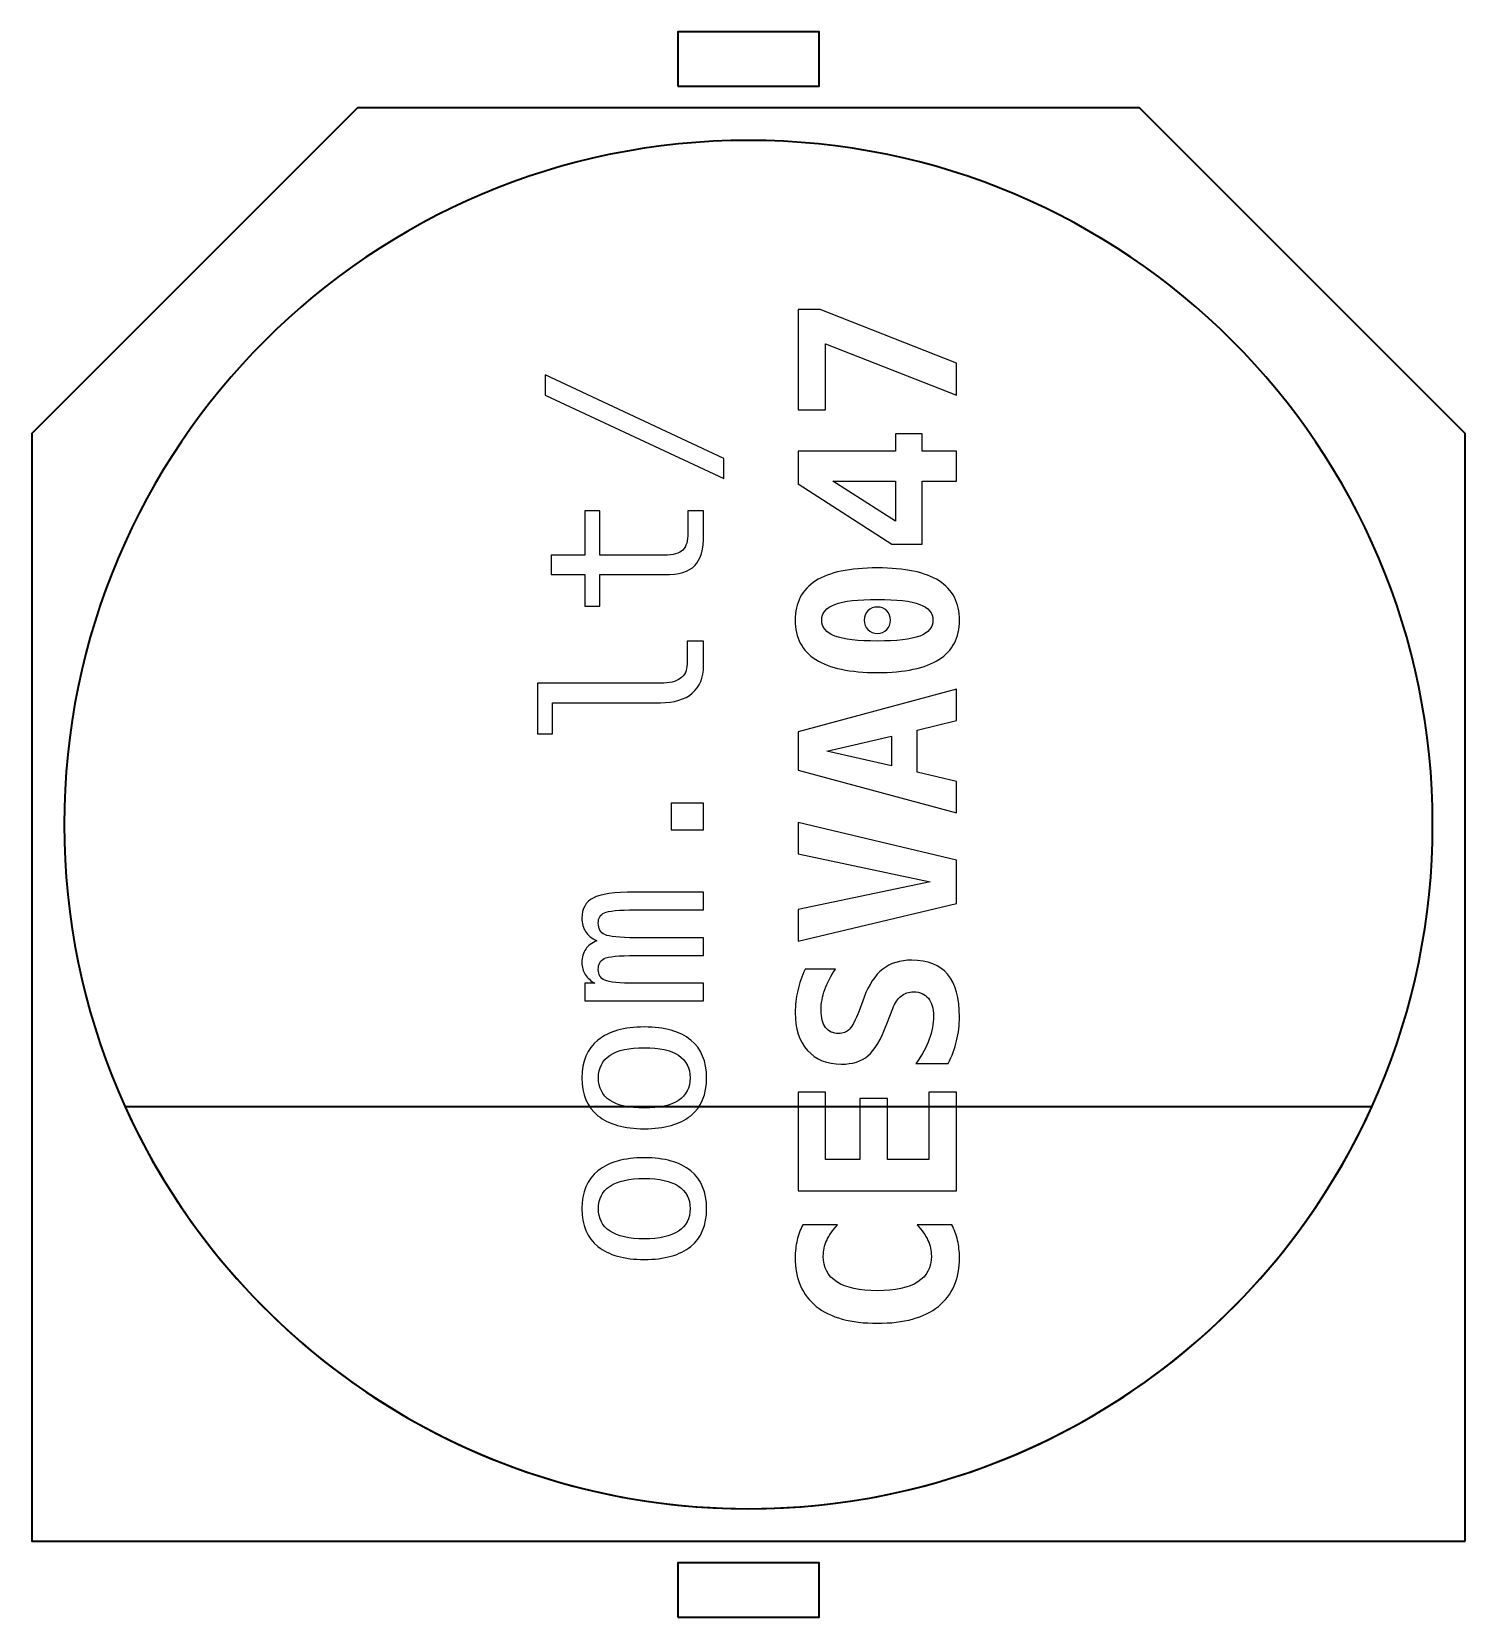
# Model space of a CAD drawing. Header units: centimetres. Extents: x -10.83 to -10.17, y -15.215 to -14.485.
import ezdxf

# ---------------------------------------------------------------- set-up
doc = ezdxf.new("R2010")
doc.units = ezdxf.units.CM
doc.header["$MEASUREMENT"] = 0
doc.layers.add('Layer 1', color=7, linetype='Continuous')

msp = doc.modelspace()

# ---------------------------------------------------------------- linework, layer by layer
at = {"layer": 'Layer 1', "color": 250, "lineweight": 35}
for points in [[(-10.5325, -14.51), (-10.4675, -14.51), (-10.4675, -14.485), (-10.5325, -14.485), (-10.5325, -14.51)], [(-10.5325, -15.215), (-10.4675, -15.215), (-10.4675, -15.19), (-10.5325, -15.19), (-10.5325, -15.215)]]:
    msp.add_lwpolyline(points, close=True, dxfattribs=at)
at = {"layer": 'Layer 1', "color": 7, "lineweight": 35}
msp.add_open_spline([(-10.17, -15.18), (-10.17, -15.18), (-10.83, -15.18), (-10.83, -15.18), (-10.83, -15.18), (-10.83, -15.18), (-10.83001, -14.67), (-10.83001, -14.67), (-10.83001, -14.67), (-10.83001, -14.67), (-10.68, -14.52), (-10.68, -14.52), (-10.68, -14.52), (-10.68, -14.52), (-10.32, -14.52), (-10.32, -14.52), (-10.32, -14.52), (-10.32, -14.52), (-10.17, -14.67), (-10.17, -14.67), (-10.17, -14.67), (-10.17, -14.67), (-10.17, -15.18), (-10.17, -15.18)], degree=3, knots=[0, 0, 0, 0, 0.166667, 0.166667, 0.166667, 0.166667, 0.333333, 0.333333, 0.333333, 0.333333, 0.5, 0.5, 0.5, 0.5, 0.666667, 0.666667, 0.666667, 0.666667, 0.833333, 0.833333, 0.833333, 0.833333, 1, 1, 1, 1], dxfattribs=at)
at = {"layer": 'Layer 1', "color": 250, "lineweight": 35}
for points, knots in [([(-10.81502, -14.85003), (-10.81502, -14.67607), (-10.67397, -14.53502), (-10.50004, -14.53502), (-10.50004, -14.53502), (-10.32608, -14.53502), (-10.18502, -14.67607), (-10.18502, -14.85003), (-10.18502, -14.85003), (-10.18502, -15.02396), (-10.32608, -15.16502), (-10.50004, -15.16502), (-10.50004, -15.16502), (-10.67397, -15.16502), (-10.81502, -15.02396), (-10.81502, -14.85003)], [0, 0, 0, 0, 0.25, 0.25, 0.25, 0.25, 0.5, 0.5, 0.5, 0.5, 0.75, 0.75, 0.75, 0.75, 1, 1, 1, 1]), ([(-10.21301, -14.98), (-10.26252, -15.08911), (-10.37243, -15.16502), (-10.50004, -15.16502), (-10.50004, -15.16502), (-10.62763, -15.16502), (-10.73753, -15.08911), (-10.78703, -14.98), (-10.78703, -14.98), (-10.78703, -14.98), (-10.21301, -14.98), (-10.21301, -14.98)], [0, 0, 0, 0, 0.333333, 0.333333, 0.333333, 0.333333, 0.666667, 0.666667, 0.666667, 0.666667, 1, 1, 1, 1])]:
    msp.add_open_spline(points, degree=3, knots=knots, dxfattribs=at)
at = {"layer": 'Layer 1', "color": 250}
for points, knots in [([(-10.47719, -14.65905), (-10.47719, -14.65905), (-10.47719, -14.61295), (-10.47719, -14.61295), (-10.47719, -14.61295), (-10.47719, -14.61295), (-10.46699, -14.61295), (-10.46699, -14.61295), (-10.46699, -14.61295), (-10.46699, -14.61295), (-10.40429, -14.63767), (-10.40429, -14.63767), (-10.40429, -14.63767), (-10.40429, -14.63767), (-10.40429, -14.65237), (-10.40429, -14.65237), (-10.40429, -14.65237), (-10.40429, -14.65237), (-10.46449, -14.62863), (-10.46449, -14.62863), (-10.46449, -14.62863), (-10.46449, -14.62863), (-10.46449, -14.65905), (-10.46449, -14.65905), (-10.46449, -14.65905), (-10.46449, -14.65905), (-10.47719, -14.65905), (-10.47719, -14.65905)], [0, 0, 0, 0, 0.142857, 0.142857, 0.142857, 0.142857, 0.285714, 0.285714, 0.285714, 0.285714, 0.428571, 0.428571, 0.428571, 0.428571, 0.571429, 0.571429, 0.571429, 0.571429, 0.714286, 0.714286, 0.714286, 0.714286, 0.857143, 0.857143, 0.857143, 0.857143, 1, 1, 1, 1]), ([(-10.47719, -14.65905), (-10.47719, -14.65905), (-10.47719, -14.61295), (-10.47719, -14.61295), (-10.47719, -14.61295), (-10.47719, -14.61295), (-10.46699, -14.61295), (-10.46699, -14.61295), (-10.46699, -14.61295), (-10.46699, -14.61295), (-10.40429, -14.63767), (-10.40429, -14.63767), (-10.40429, -14.63767), (-10.40429, -14.63767), (-10.40429, -14.65237), (-10.40429, -14.65237), (-10.40429, -14.65237), (-10.40429, -14.65237), (-10.46449, -14.62863), (-10.46449, -14.62863), (-10.46449, -14.62863), (-10.46449, -14.62863), (-10.46449, -14.65905), (-10.46449, -14.65905), (-10.46449, -14.65905), (-10.46449, -14.65905), (-10.47719, -14.65905), (-10.47719, -14.65905)], [0, 0, 0, 0, 0.142857, 0.142857, 0.142857, 0.142857, 0.285714, 0.285714, 0.285714, 0.285714, 0.428571, 0.428571, 0.428571, 0.428571, 0.571429, 0.571429, 0.571429, 0.571429, 0.714286, 0.714286, 0.714286, 0.714286, 0.857143, 0.857143, 0.857143, 0.857143, 1, 1, 1, 1]), ([(-10.59359, -14.65233), (-10.59359, -14.65233), (-10.59359, -14.64305), (-10.59359, -14.64305), (-10.59359, -14.64305), (-10.59359, -14.64305), (-10.51141, -14.68143), (-10.51141, -14.68143), (-10.51141, -14.68143), (-10.51141, -14.68143), (-10.51141, -14.69077), (-10.51141, -14.69077), (-10.51141, -14.69077), (-10.51141, -14.69077), (-10.59359, -14.65233), (-10.59359, -14.65233)], [0, 0, 0, 0, 0.25, 0.25, 0.25, 0.25, 0.5, 0.5, 0.5, 0.5, 0.75, 0.75, 0.75, 0.75, 1, 1, 1, 1]), ([(-10.59359, -14.65233), (-10.59359, -14.65233), (-10.59359, -14.64305), (-10.59359, -14.64305), (-10.59359, -14.64305), (-10.59359, -14.64305), (-10.51141, -14.68143), (-10.51141, -14.68143), (-10.51141, -14.68143), (-10.51141, -14.68143), (-10.51141, -14.69077), (-10.51141, -14.69077), (-10.51141, -14.69077), (-10.51141, -14.69077), (-10.59359, -14.65233), (-10.59359, -14.65233)], [0, 0, 0, 0, 0.25, 0.25, 0.25, 0.25, 0.5, 0.5, 0.5, 0.5, 0.75, 0.75, 0.75, 0.75, 1, 1, 1, 1]), ([(-10.47719, -14.69322), (-10.47719, -14.69322), (-10.47719, -14.67813), (-10.47719, -14.67813), (-10.47719, -14.67813), (-10.47719, -14.67813), (-10.43237, -14.67813), (-10.43237, -14.67813), (-10.43237, -14.67813), (-10.43237, -14.67813), (-10.43237, -14.67013), (-10.43237, -14.67013), (-10.43237, -14.67013), (-10.43237, -14.67013), (-10.42002, -14.67013), (-10.42002, -14.67013), (-10.42002, -14.67013), (-10.42002, -14.67013), (-10.42002, -14.67813), (-10.42002, -14.67813), (-10.42002, -14.67813), (-10.42002, -14.67813), (-10.40429, -14.67813), (-10.40429, -14.67813), (-10.40429, -14.67813), (-10.40429, -14.67813), (-10.40429, -14.69195), (-10.40429, -14.69195), (-10.40429, -14.69195), (-10.40429, -14.69195), (-10.42002, -14.69195), (-10.42002, -14.69195), (-10.42002, -14.69195), (-10.42002, -14.69195), (-10.42002, -14.72087), (-10.42002, -14.72087), (-10.42002, -14.72087), (-10.42002, -14.72087), (-10.43399, -14.72087), (-10.43399, -14.72087), (-10.43399, -14.72087), (-10.43399, -14.72087), (-10.47719, -14.69322), (-10.47719, -14.69322)], [0, 0, 0, 0, 0.090909, 0.090909, 0.090909, 0.090909, 0.181818, 0.181818, 0.181818, 0.181818, 0.272727, 0.272727, 0.272727, 0.272727, 0.363636, 0.363636, 0.363636, 0.363636, 0.454545, 0.454545, 0.454545, 0.454545, 0.545455, 0.545455, 0.545455, 0.545455, 0.636364, 0.636364, 0.636364, 0.636364, 0.727273, 0.727273, 0.727273, 0.727273, 0.818182, 0.818182, 0.818182, 0.818182, 0.909091, 0.909091, 0.909091, 0.909091, 1, 1, 1, 1]), ([(-10.47719, -14.69322), (-10.47719, -14.69322), (-10.47719, -14.67813), (-10.47719, -14.67813), (-10.47719, -14.67813), (-10.47719, -14.67813), (-10.43237, -14.67813), (-10.43237, -14.67813), (-10.43237, -14.67813), (-10.43237, -14.67813), (-10.43237, -14.67013), (-10.43237, -14.67013), (-10.43237, -14.67013), (-10.43237, -14.67013), (-10.42002, -14.67013), (-10.42002, -14.67013), (-10.42002, -14.67013), (-10.42002, -14.67013), (-10.42002, -14.67813), (-10.42002, -14.67813), (-10.42002, -14.67813), (-10.42002, -14.67813), (-10.40429, -14.67813), (-10.40429, -14.67813), (-10.40429, -14.67813), (-10.40429, -14.67813), (-10.40429, -14.69195), (-10.40429, -14.69195), (-10.40429, -14.69195), (-10.40429, -14.69195), (-10.42002, -14.69195), (-10.42002, -14.69195), (-10.42002, -14.69195), (-10.42002, -14.69195), (-10.42002, -14.72087), (-10.42002, -14.72087), (-10.42002, -14.72087), (-10.42002, -14.72087), (-10.43399, -14.72087), (-10.43399, -14.72087), (-10.43399, -14.72087), (-10.43399, -14.72087), (-10.47719, -14.69322), (-10.47719, -14.69322)], [0, 0, 0, 0, 0.090909, 0.090909, 0.090909, 0.090909, 0.181818, 0.181818, 0.181818, 0.181818, 0.272727, 0.272727, 0.272727, 0.272727, 0.363636, 0.363636, 0.363636, 0.363636, 0.454545, 0.454545, 0.454545, 0.454545, 0.545455, 0.545455, 0.545455, 0.545455, 0.636364, 0.636364, 0.636364, 0.636364, 0.727273, 0.727273, 0.727273, 0.727273, 0.818182, 0.818182, 0.818182, 0.818182, 0.909091, 0.909091, 0.909091, 0.909091, 1, 1, 1, 1]), ([(-10.46117, -14.69195), (-10.46117, -14.69195), (-10.43237, -14.71037), (-10.43237, -14.71037), (-10.43237, -14.71037), (-10.43237, -14.71037), (-10.43237, -14.69195), (-10.43237, -14.69195), (-10.43237, -14.69195), (-10.43237, -14.69195), (-10.46117, -14.69195), (-10.46117, -14.69195)], [0, 0, 0, 0, 0.333333, 0.333333, 0.333333, 0.333333, 0.666667, 0.666667, 0.666667, 0.666667, 1, 1, 1, 1]), ([(-10.46117, -14.69195), (-10.46117, -14.69195), (-10.43237, -14.71037), (-10.43237, -14.71037), (-10.43237, -14.71037), (-10.43237, -14.71037), (-10.43237, -14.69195), (-10.43237, -14.69195), (-10.43237, -14.69195), (-10.43237, -14.69195), (-10.46117, -14.69195), (-10.46117, -14.69195)], [0, 0, 0, 0, 0.333333, 0.333333, 0.333333, 0.333333, 0.666667, 0.666667, 0.666667, 0.666667, 1, 1, 1, 1]), ([(-10.59091, -14.72597), (-10.59091, -14.72597), (-10.57537, -14.72597), (-10.57537, -14.72597), (-10.57537, -14.72597), (-10.57537, -14.72597), (-10.57537, -14.70555), (-10.57537, -14.70555), (-10.57537, -14.70555), (-10.57537, -14.70555), (-10.56839, -14.70555), (-10.56839, -14.70555), (-10.56839, -14.70555), (-10.56839, -14.70555), (-10.56839, -14.72597), (-10.56839, -14.72597), (-10.56839, -14.72597), (-10.56839, -14.72597), (-10.53871, -14.72597), (-10.53871, -14.72597), (-10.53871, -14.72597), (-10.53467, -14.72597), (-10.53186, -14.7252), (-10.53027, -14.72367), (-10.53027, -14.72367), (-10.52867, -14.72213), (-10.52787, -14.71947), (-10.52787, -14.71567), (-10.52787, -14.71567), (-10.52787, -14.71567), (-10.52787, -14.70555), (-10.52787, -14.70555), (-10.52787, -14.70555), (-10.52787, -14.70555), (-10.52069, -14.70555), (-10.52069, -14.70555), (-10.52069, -14.70555), (-10.52069, -14.70555), (-10.52069, -14.71653), (-10.52069, -14.71653), (-10.52069, -14.71653), (-10.52069, -14.72328), (-10.52204, -14.72803), (-10.52474, -14.7308), (-10.52474, -14.7308), (-10.52744, -14.73357), (-10.53211, -14.73495), (-10.53871, -14.73495), (-10.53871, -14.73495), (-10.53871, -14.73495), (-10.56839, -14.73495), (-10.56839, -14.73495), (-10.56839, -14.73495), (-10.56839, -14.73495), (-10.56839, -14.74955), (-10.56839, -14.74955), (-10.56839, -14.74955), (-10.56839, -14.74955), (-10.57537, -14.74955), (-10.57537, -14.74955), (-10.57537, -14.74955), (-10.57537, -14.74955), (-10.57537, -14.73495), (-10.57537, -14.73495), (-10.57537, -14.73495), (-10.57537, -14.73495), (-10.59091, -14.73495), (-10.59091, -14.73495), (-10.59091, -14.73495), (-10.59091, -14.73495), (-10.59091, -14.72597), (-10.59091, -14.72597)], [0, 0, 0, 0, 0.055556, 0.055556, 0.055556, 0.055556, 0.111111, 0.111111, 0.111111, 0.111111, 0.166667, 0.166667, 0.166667, 0.166667, 0.222222, 0.222222, 0.222222, 0.222222, 0.277778, 0.277778, 0.277778, 0.277778, 0.333333, 0.333333, 0.333333, 0.333333, 0.388889, 0.388889, 0.388889, 0.388889, 0.444444, 0.444444, 0.444444, 0.444444, 0.5, 0.5, 0.5, 0.5, 0.555556, 0.555556, 0.555556, 0.555556, 0.611111, 0.611111, 0.611111, 0.611111, 0.666667, 0.666667, 0.666667, 0.666667, 0.722222, 0.722222, 0.722222, 0.722222, 0.777778, 0.777778, 0.777778, 0.777778, 0.833333, 0.833333, 0.833333, 0.833333, 0.888889, 0.888889, 0.888889, 0.888889, 0.944444, 0.944444, 0.944444, 0.944444, 1, 1, 1, 1]), ([(-10.59091, -14.72597), (-10.59091, -14.72597), (-10.57537, -14.72597), (-10.57537, -14.72597), (-10.57537, -14.72597), (-10.57537, -14.72597), (-10.57537, -14.70555), (-10.57537, -14.70555), (-10.57537, -14.70555), (-10.57537, -14.70555), (-10.56839, -14.70555), (-10.56839, -14.70555), (-10.56839, -14.70555), (-10.56839, -14.70555), (-10.56839, -14.72597), (-10.56839, -14.72597), (-10.56839, -14.72597), (-10.56839, -14.72597), (-10.53871, -14.72597), (-10.53871, -14.72597), (-10.53871, -14.72597), (-10.53467, -14.72597), (-10.53186, -14.7252), (-10.53027, -14.72367), (-10.53027, -14.72367), (-10.52867, -14.72213), (-10.52787, -14.71947), (-10.52787, -14.71567), (-10.52787, -14.71567), (-10.52787, -14.71567), (-10.52787, -14.70555), (-10.52787, -14.70555), (-10.52787, -14.70555), (-10.52787, -14.70555), (-10.52069, -14.70555), (-10.52069, -14.70555), (-10.52069, -14.70555), (-10.52069, -14.70555), (-10.52069, -14.71653), (-10.52069, -14.71653), (-10.52069, -14.71653), (-10.52069, -14.72328), (-10.52204, -14.72803), (-10.52474, -14.7308), (-10.52474, -14.7308), (-10.52744, -14.73357), (-10.53211, -14.73495), (-10.53871, -14.73495), (-10.53871, -14.73495), (-10.53871, -14.73495), (-10.56839, -14.73495), (-10.56839, -14.73495), (-10.56839, -14.73495), (-10.56839, -14.73495), (-10.56839, -14.74955), (-10.56839, -14.74955), (-10.56839, -14.74955), (-10.56839, -14.74955), (-10.57537, -14.74955), (-10.57537, -14.74955), (-10.57537, -14.74955), (-10.57537, -14.74955), (-10.57537, -14.73495), (-10.57537, -14.73495), (-10.57537, -14.73495), (-10.57537, -14.73495), (-10.59091, -14.73495), (-10.59091, -14.73495), (-10.59091, -14.73495), (-10.59091, -14.73495), (-10.59091, -14.72597), (-10.59091, -14.72597)], [0, 0, 0, 0, 0.055556, 0.055556, 0.055556, 0.055556, 0.111111, 0.111111, 0.111111, 0.111111, 0.166667, 0.166667, 0.166667, 0.166667, 0.222222, 0.222222, 0.222222, 0.222222, 0.277778, 0.277778, 0.277778, 0.277778, 0.333333, 0.333333, 0.333333, 0.333333, 0.388889, 0.388889, 0.388889, 0.388889, 0.444444, 0.444444, 0.444444, 0.444444, 0.5, 0.5, 0.5, 0.5, 0.555556, 0.555556, 0.555556, 0.555556, 0.611111, 0.611111, 0.611111, 0.611111, 0.666667, 0.666667, 0.666667, 0.666667, 0.722222, 0.722222, 0.722222, 0.722222, 0.777778, 0.777778, 0.777778, 0.777778, 0.833333, 0.833333, 0.833333, 0.833333, 0.888889, 0.888889, 0.888889, 0.888889, 0.944444, 0.944444, 0.944444, 0.944444, 1, 1, 1, 1]), ([(-10.44067, -14.78005), (-10.45329, -14.78005), (-10.46276, -14.77805), (-10.46906, -14.77405), (-10.46906, -14.77405), (-10.47536, -14.77003), (-10.47851, -14.76402), (-10.47851, -14.75597), (-10.47851, -14.75597), (-10.47851, -14.7479), (-10.47537, -14.74187), (-10.46909, -14.73785), (-10.46909, -14.73785), (-10.46281, -14.73385), (-10.45332, -14.73185), (-10.44067, -14.73185), (-10.44067, -14.73185), (-10.42804, -14.73185), (-10.41857, -14.73385), (-10.41229, -14.73785), (-10.41229, -14.73785), (-10.40601, -14.74187), (-10.40287, -14.7479), (-10.40287, -14.75597), (-10.40287, -14.75597), (-10.40287, -14.76402), (-10.40602, -14.77003), (-10.41232, -14.77405), (-10.41232, -14.77405), (-10.41862, -14.77805), (-10.42807, -14.78005), (-10.44067, -14.78005)], [0, 0, 0, 0, 0.125, 0.125, 0.125, 0.125, 0.25, 0.25, 0.25, 0.25, 0.375, 0.375, 0.375, 0.375, 0.5, 0.5, 0.5, 0.5, 0.625, 0.625, 0.625, 0.625, 0.75, 0.75, 0.75, 0.75, 0.875, 0.875, 0.875, 0.875, 1, 1, 1, 1]), ([(-10.44067, -14.78005), (-10.45329, -14.78005), (-10.46276, -14.77805), (-10.46906, -14.77405), (-10.46906, -14.77405), (-10.47536, -14.77003), (-10.47851, -14.76402), (-10.47851, -14.75597), (-10.47851, -14.75597), (-10.47851, -14.7479), (-10.47537, -14.74187), (-10.46909, -14.73785), (-10.46909, -14.73785), (-10.46281, -14.73385), (-10.45332, -14.73185), (-10.44067, -14.73185), (-10.44067, -14.73185), (-10.42804, -14.73185), (-10.41857, -14.73385), (-10.41229, -14.73785), (-10.41229, -14.73785), (-10.40601, -14.74187), (-10.40287, -14.7479), (-10.40287, -14.75597), (-10.40287, -14.75597), (-10.40287, -14.76402), (-10.40602, -14.77003), (-10.41232, -14.77405), (-10.41232, -14.77405), (-10.41862, -14.77805), (-10.42807, -14.78005), (-10.44067, -14.78005)], [0, 0, 0, 0, 0.125, 0.125, 0.125, 0.125, 0.25, 0.25, 0.25, 0.25, 0.375, 0.375, 0.375, 0.375, 0.5, 0.5, 0.5, 0.5, 0.625, 0.625, 0.625, 0.625, 0.75, 0.75, 0.75, 0.75, 0.875, 0.875, 0.875, 0.875, 1, 1, 1, 1]), ([(-10.46631, -14.75597), (-10.46631, -14.7593), (-10.46427, -14.76172), (-10.46021, -14.76325), (-10.46021, -14.76325), (-10.45612, -14.76478), (-10.44962, -14.76555), (-10.44067, -14.76555), (-10.44067, -14.76555), (-10.43174, -14.76555), (-10.42526, -14.76478), (-10.42117, -14.76325), (-10.42117, -14.76325), (-10.41711, -14.76172), (-10.41507, -14.7593), (-10.41507, -14.75597), (-10.41507, -14.75597), (-10.41507, -14.75262), (-10.41711, -14.75018), (-10.42117, -14.74865), (-10.42117, -14.74865), (-10.42526, -14.74712), (-10.43174, -14.74635), (-10.44067, -14.74635), (-10.44067, -14.74635), (-10.44962, -14.74635), (-10.45612, -14.74712), (-10.46021, -14.74865), (-10.46021, -14.74865), (-10.46427, -14.75018), (-10.46631, -14.75262), (-10.46631, -14.75597)], [0, 0, 0, 0, 0.125, 0.125, 0.125, 0.125, 0.25, 0.25, 0.25, 0.25, 0.375, 0.375, 0.375, 0.375, 0.5, 0.5, 0.5, 0.5, 0.625, 0.625, 0.625, 0.625, 0.75, 0.75, 0.75, 0.75, 0.875, 0.875, 0.875, 0.875, 1, 1, 1, 1]), ([(-10.46631, -14.75597), (-10.46631, -14.7593), (-10.46427, -14.76172), (-10.46021, -14.76325), (-10.46021, -14.76325), (-10.45612, -14.76478), (-10.44962, -14.76555), (-10.44067, -14.76555), (-10.44067, -14.76555), (-10.43174, -14.76555), (-10.42526, -14.76478), (-10.42117, -14.76325), (-10.42117, -14.76325), (-10.41711, -14.76172), (-10.41507, -14.7593), (-10.41507, -14.75597), (-10.41507, -14.75597), (-10.41507, -14.75262), (-10.41711, -14.75018), (-10.42117, -14.74865), (-10.42117, -14.74865), (-10.42526, -14.74712), (-10.43174, -14.74635), (-10.44067, -14.74635), (-10.44067, -14.74635), (-10.44962, -14.74635), (-10.45612, -14.74712), (-10.46021, -14.74865), (-10.46021, -14.74865), (-10.46427, -14.75018), (-10.46631, -14.75262), (-10.46631, -14.75597)], [0, 0, 0, 0, 0.125, 0.125, 0.125, 0.125, 0.25, 0.25, 0.25, 0.25, 0.375, 0.375, 0.375, 0.375, 0.5, 0.5, 0.5, 0.5, 0.625, 0.625, 0.625, 0.625, 0.75, 0.75, 0.75, 0.75, 0.875, 0.875, 0.875, 0.875, 1, 1, 1, 1]), ([(-10.44067, -14.76203), (-10.44239, -14.76203), (-10.44384, -14.76145), (-10.44501, -14.76027), (-10.44501, -14.76027), (-10.44619, -14.7591), (-10.44677, -14.75767), (-10.44677, -14.75597), (-10.44677, -14.75597), (-10.44677, -14.75425), (-10.44619, -14.7528), (-10.44501, -14.75163), (-10.44501, -14.75163), (-10.44384, -14.75045), (-10.44239, -14.74987), (-10.44067, -14.74987), (-10.44067, -14.74987), (-10.43897, -14.74987), (-10.43754, -14.75045), (-10.43637, -14.75163), (-10.43637, -14.75163), (-10.43519, -14.7528), (-10.43461, -14.75425), (-10.43461, -14.75597), (-10.43461, -14.75597), (-10.43461, -14.75767), (-10.43519, -14.7591), (-10.43634, -14.76027), (-10.43634, -14.76027), (-10.43749, -14.76145), (-10.43894, -14.76203), (-10.44067, -14.76203)], [0, 0, 0, 0, 0.125, 0.125, 0.125, 0.125, 0.25, 0.25, 0.25, 0.25, 0.375, 0.375, 0.375, 0.375, 0.5, 0.5, 0.5, 0.5, 0.625, 0.625, 0.625, 0.625, 0.75, 0.75, 0.75, 0.75, 0.875, 0.875, 0.875, 0.875, 1, 1, 1, 1]), ([(-10.44067, -14.76203), (-10.44239, -14.76203), (-10.44384, -14.76145), (-10.44501, -14.76027), (-10.44501, -14.76027), (-10.44619, -14.7591), (-10.44677, -14.75767), (-10.44677, -14.75597), (-10.44677, -14.75597), (-10.44677, -14.75425), (-10.44619, -14.7528), (-10.44501, -14.75163), (-10.44501, -14.75163), (-10.44384, -14.75045), (-10.44239, -14.74987), (-10.44067, -14.74987), (-10.44067, -14.74987), (-10.43897, -14.74987), (-10.43754, -14.75045), (-10.43637, -14.75163), (-10.43637, -14.75163), (-10.43519, -14.7528), (-10.43461, -14.75425), (-10.43461, -14.75597), (-10.43461, -14.75597), (-10.43461, -14.75767), (-10.43519, -14.7591), (-10.43634, -14.76027), (-10.43634, -14.76027), (-10.43749, -14.76145), (-10.43894, -14.76203), (-10.44067, -14.76203)], [0, 0, 0, 0, 0.125, 0.125, 0.125, 0.125, 0.25, 0.25, 0.25, 0.25, 0.375, 0.375, 0.375, 0.375, 0.5, 0.5, 0.5, 0.5, 0.625, 0.625, 0.625, 0.625, 0.75, 0.75, 0.75, 0.75, 0.875, 0.875, 0.875, 0.875, 1, 1, 1, 1]), ([(-10.54051, -14.78495), (-10.53647, -14.78495), (-10.53344, -14.78422), (-10.53139, -14.78273), (-10.53139, -14.78273), (-10.52934, -14.78125), (-10.52831, -14.77907), (-10.52831, -14.77617), (-10.52831, -14.77617), (-10.52831, -14.77617), (-10.52831, -14.76567), (-10.52831, -14.76567), (-10.52831, -14.76567), (-10.52831, -14.76567), (-10.52069, -14.76567), (-10.52069, -14.76567), (-10.52069, -14.76567), (-10.52069, -14.76567), (-10.52069, -14.77703), (-10.52069, -14.77703), (-10.52069, -14.77703), (-10.52069, -14.78242), (-10.52242, -14.78657), (-10.52587, -14.78952), (-10.52587, -14.78952), (-10.52932, -14.79247), (-10.53421, -14.79393), (-10.54051, -14.79393), (-10.54051, -14.79393), (-10.54051, -14.79393), (-10.59017, -14.79393), (-10.59017, -14.79393), (-10.59017, -14.79393), (-10.59017, -14.79393), (-10.59017, -14.80833), (-10.59017, -14.80833), (-10.59017, -14.80833), (-10.59017, -14.80833), (-10.59721, -14.80833), (-10.59721, -14.80833), (-10.59721, -14.80833), (-10.59721, -14.80833), (-10.59721, -14.78495), (-10.59721, -14.78495), (-10.59721, -14.78495), (-10.59721, -14.78495), (-10.54051, -14.78495), (-10.54051, -14.78495)], [0, 0, 0, 0, 0.083333, 0.083333, 0.083333, 0.083333, 0.166667, 0.166667, 0.166667, 0.166667, 0.25, 0.25, 0.25, 0.25, 0.333333, 0.333333, 0.333333, 0.333333, 0.416667, 0.416667, 0.416667, 0.416667, 0.5, 0.5, 0.5, 0.5, 0.583333, 0.583333, 0.583333, 0.583333, 0.666667, 0.666667, 0.666667, 0.666667, 0.75, 0.75, 0.75, 0.75, 0.833333, 0.833333, 0.833333, 0.833333, 0.916667, 0.916667, 0.916667, 0.916667, 1, 1, 1, 1]), ([(-10.54051, -14.78495), (-10.53647, -14.78495), (-10.53344, -14.78422), (-10.53139, -14.78273), (-10.53139, -14.78273), (-10.52934, -14.78125), (-10.52831, -14.77907), (-10.52831, -14.77617), (-10.52831, -14.77617), (-10.52831, -14.77617), (-10.52831, -14.76567), (-10.52831, -14.76567), (-10.52831, -14.76567), (-10.52831, -14.76567), (-10.52069, -14.76567), (-10.52069, -14.76567), (-10.52069, -14.76567), (-10.52069, -14.76567), (-10.52069, -14.77703), (-10.52069, -14.77703), (-10.52069, -14.77703), (-10.52069, -14.78242), (-10.52242, -14.78657), (-10.52587, -14.78952), (-10.52587, -14.78952), (-10.52932, -14.79247), (-10.53421, -14.79393), (-10.54051, -14.79393), (-10.54051, -14.79393), (-10.54051, -14.79393), (-10.59017, -14.79393), (-10.59017, -14.79393), (-10.59017, -14.79393), (-10.59017, -14.79393), (-10.59017, -14.80833), (-10.59017, -14.80833), (-10.59017, -14.80833), (-10.59017, -14.80833), (-10.59721, -14.80833), (-10.59721, -14.80833), (-10.59721, -14.80833), (-10.59721, -14.80833), (-10.59721, -14.78495), (-10.59721, -14.78495), (-10.59721, -14.78495), (-10.59721, -14.78495), (-10.54051, -14.78495), (-10.54051, -14.78495)], [0, 0, 0, 0, 0.083333, 0.083333, 0.083333, 0.083333, 0.166667, 0.166667, 0.166667, 0.166667, 0.25, 0.25, 0.25, 0.25, 0.333333, 0.333333, 0.333333, 0.333333, 0.416667, 0.416667, 0.416667, 0.416667, 0.5, 0.5, 0.5, 0.5, 0.583333, 0.583333, 0.583333, 0.583333, 0.666667, 0.666667, 0.666667, 0.666667, 0.75, 0.75, 0.75, 0.75, 0.833333, 0.833333, 0.833333, 0.833333, 0.916667, 0.916667, 0.916667, 0.916667, 1, 1, 1, 1]), ([(-10.47719, -14.82495), (-10.47719, -14.82495), (-10.47719, -14.80733), (-10.47719, -14.80733), (-10.47719, -14.80733), (-10.47719, -14.80733), (-10.40429, -14.78765), (-10.40429, -14.78765), (-10.40429, -14.78765), (-10.40429, -14.78765), (-10.40429, -14.80205), (-10.40429, -14.80205), (-10.40429, -14.80205), (-10.40429, -14.80205), (-10.42231, -14.80655), (-10.42231, -14.80655), (-10.42231, -14.80655), (-10.42231, -14.80655), (-10.42231, -14.82583), (-10.42231, -14.82583), (-10.42231, -14.82583), (-10.42231, -14.82583), (-10.40429, -14.83023), (-10.40429, -14.83023), (-10.40429, -14.83023), (-10.40429, -14.83023), (-10.40429, -14.84463), (-10.40429, -14.84463), (-10.40429, -14.84463), (-10.40429, -14.84463), (-10.47719, -14.82495), (-10.47719, -14.82495)], [0, 0, 0, 0, 0.125, 0.125, 0.125, 0.125, 0.25, 0.25, 0.25, 0.25, 0.375, 0.375, 0.375, 0.375, 0.5, 0.5, 0.5, 0.5, 0.625, 0.625, 0.625, 0.625, 0.75, 0.75, 0.75, 0.75, 0.875, 0.875, 0.875, 0.875, 1, 1, 1, 1]), ([(-10.47719, -14.82495), (-10.47719, -14.82495), (-10.47719, -14.80733), (-10.47719, -14.80733), (-10.47719, -14.80733), (-10.47719, -14.80733), (-10.40429, -14.78765), (-10.40429, -14.78765), (-10.40429, -14.78765), (-10.40429, -14.78765), (-10.40429, -14.80205), (-10.40429, -14.80205), (-10.40429, -14.80205), (-10.40429, -14.80205), (-10.42231, -14.80655), (-10.42231, -14.80655), (-10.42231, -14.80655), (-10.42231, -14.80655), (-10.42231, -14.82583), (-10.42231, -14.82583), (-10.42231, -14.82583), (-10.42231, -14.82583), (-10.40429, -14.83023), (-10.40429, -14.83023), (-10.40429, -14.83023), (-10.40429, -14.83023), (-10.40429, -14.84463), (-10.40429, -14.84463), (-10.40429, -14.84463), (-10.40429, -14.84463), (-10.47719, -14.82495), (-10.47719, -14.82495)], [0, 0, 0, 0, 0.125, 0.125, 0.125, 0.125, 0.25, 0.25, 0.25, 0.25, 0.375, 0.375, 0.375, 0.375, 0.5, 0.5, 0.5, 0.5, 0.625, 0.625, 0.625, 0.625, 0.75, 0.75, 0.75, 0.75, 0.875, 0.875, 0.875, 0.875, 1, 1, 1, 1]), ([(-10.46401, -14.81617), (-10.46401, -14.81617), (-10.43417, -14.82295), (-10.43417, -14.82295), (-10.43417, -14.82295), (-10.43417, -14.82295), (-10.43417, -14.80933), (-10.43417, -14.80933), (-10.43417, -14.80933), (-10.43417, -14.80933), (-10.46401, -14.81617), (-10.46401, -14.81617)], [0, 0, 0, 0, 0.333333, 0.333333, 0.333333, 0.333333, 0.666667, 0.666667, 0.666667, 0.666667, 1, 1, 1, 1]), ([(-10.46401, -14.81617), (-10.46401, -14.81617), (-10.43417, -14.82295), (-10.43417, -14.82295), (-10.43417, -14.82295), (-10.43417, -14.82295), (-10.43417, -14.80933), (-10.43417, -14.80933), (-10.43417, -14.80933), (-10.43417, -14.80933), (-10.46401, -14.81617), (-10.46401, -14.81617)], [0, 0, 0, 0, 0.333333, 0.333333, 0.333333, 0.333333, 0.666667, 0.666667, 0.666667, 0.666667, 1, 1, 1, 1]), ([(-10.53559, -14.85247), (-10.53559, -14.85247), (-10.53559, -14.84017), (-10.53559, -14.84017), (-10.53559, -14.84017), (-10.53559, -14.84017), (-10.52069, -14.84017), (-10.52069, -14.84017), (-10.52069, -14.84017), (-10.52069, -14.84017), (-10.52069, -14.85247), (-10.52069, -14.85247), (-10.52069, -14.85247), (-10.52069, -14.85247), (-10.53559, -14.85247), (-10.53559, -14.85247)], [0, 0, 0, 0, 0.25, 0.25, 0.25, 0.25, 0.5, 0.5, 0.5, 0.5, 0.75, 0.75, 0.75, 0.75, 1, 1, 1, 1]), ([(-10.53559, -14.85247), (-10.53559, -14.85247), (-10.53559, -14.84017), (-10.53559, -14.84017), (-10.53559, -14.84017), (-10.53559, -14.84017), (-10.52069, -14.84017), (-10.52069, -14.84017), (-10.52069, -14.84017), (-10.52069, -14.84017), (-10.52069, -14.85247), (-10.52069, -14.85247), (-10.52069, -14.85247), (-10.52069, -14.85247), (-10.53559, -14.85247), (-10.53559, -14.85247)], [0, 0, 0, 0, 0.25, 0.25, 0.25, 0.25, 0.5, 0.5, 0.5, 0.5, 0.75, 0.75, 0.75, 0.75, 1, 1, 1, 1]), ([(-10.41631, -14.87637), (-10.41631, -14.87637), (-10.47719, -14.86353), (-10.47719, -14.86353), (-10.47719, -14.86353), (-10.47719, -14.86353), (-10.47719, -14.84903), (-10.47719, -14.84903), (-10.47719, -14.84903), (-10.47719, -14.84903), (-10.40429, -14.86637), (-10.40429, -14.86637), (-10.40429, -14.86637), (-10.40429, -14.86637), (-10.40429, -14.88633), (-10.40429, -14.88633), (-10.40429, -14.88633), (-10.40429, -14.88633), (-10.47719, -14.90367), (-10.47719, -14.90367), (-10.47719, -14.90367), (-10.47719, -14.90367), (-10.47719, -14.88917), (-10.47719, -14.88917), (-10.47719, -14.88917), (-10.47719, -14.88917), (-10.41631, -14.87637), (-10.41631, -14.87637)], [0, 0, 0, 0, 0.142857, 0.142857, 0.142857, 0.142857, 0.285714, 0.285714, 0.285714, 0.285714, 0.428571, 0.428571, 0.428571, 0.428571, 0.571429, 0.571429, 0.571429, 0.571429, 0.714286, 0.714286, 0.714286, 0.714286, 0.857143, 0.857143, 0.857143, 0.857143, 1, 1, 1, 1]), ([(-10.41631, -14.87637), (-10.41631, -14.87637), (-10.47719, -14.86353), (-10.47719, -14.86353), (-10.47719, -14.86353), (-10.47719, -14.86353), (-10.47719, -14.84903), (-10.47719, -14.84903), (-10.47719, -14.84903), (-10.47719, -14.84903), (-10.40429, -14.86637), (-10.40429, -14.86637), (-10.40429, -14.86637), (-10.40429, -14.86637), (-10.40429, -14.88633), (-10.40429, -14.88633), (-10.40429, -14.88633), (-10.40429, -14.88633), (-10.47719, -14.90367), (-10.47719, -14.90367), (-10.47719, -14.90367), (-10.47719, -14.90367), (-10.47719, -14.88917), (-10.47719, -14.88917), (-10.47719, -14.88917), (-10.47719, -14.88917), (-10.41631, -14.87637), (-10.41631, -14.87637)], [0, 0, 0, 0, 0.142857, 0.142857, 0.142857, 0.142857, 0.285714, 0.285714, 0.285714, 0.285714, 0.428571, 0.428571, 0.428571, 0.428571, 0.571429, 0.571429, 0.571429, 0.571429, 0.714286, 0.714286, 0.714286, 0.714286, 0.857143, 0.857143, 0.857143, 0.857143, 1, 1, 1, 1]), ([(-10.56981, -14.90355), (-10.57216, -14.90245), (-10.57389, -14.90103), (-10.57501, -14.89932), (-10.57501, -14.89932), (-10.57612, -14.89762), (-10.57669, -14.89555), (-10.57669, -14.89315), (-10.57669, -14.89315), (-10.57669, -14.88875), (-10.57499, -14.88565), (-10.57159, -14.88385), (-10.57159, -14.88385), (-10.56819, -14.88203), (-10.56179, -14.88113), (-10.55237, -14.88113), (-10.55237, -14.88113), (-10.55237, -14.88113), (-10.52069, -14.88113), (-10.52069, -14.88113), (-10.52069, -14.88113), (-10.52069, -14.88113), (-10.52069, -14.88933), (-10.52069, -14.88933), (-10.52069, -14.88933), (-10.52069, -14.88933), (-10.55199, -14.88933), (-10.55199, -14.88933), (-10.55199, -14.88933), (-10.55971, -14.88933), (-10.56449, -14.88977), (-10.56637, -14.89063), (-10.56637, -14.89063), (-10.56824, -14.89148), (-10.56917, -14.89307), (-10.56917, -14.89535), (-10.56917, -14.89535), (-10.56917, -14.89795), (-10.56817, -14.89973), (-10.56617, -14.9007), (-10.56617, -14.9007), (-10.56417, -14.90165), (-10.55944, -14.90213), (-10.55199, -14.90213), (-10.55199, -14.90213), (-10.55199, -14.90213), (-10.52069, -14.90213), (-10.52069, -14.90213), (-10.52069, -14.90213), (-10.52069, -14.90213), (-10.52069, -14.91033), (-10.52069, -14.91033), (-10.52069, -14.91033), (-10.52069, -14.91033), (-10.55199, -14.91033), (-10.55199, -14.91033), (-10.55199, -14.91033), (-10.55981, -14.91033), (-10.56462, -14.9108), (-10.56644, -14.91173), (-10.56644, -14.91173), (-10.56826, -14.91265), (-10.56917, -14.91432), (-10.56917, -14.91673), (-10.56917, -14.91673), (-10.56917, -14.91912), (-10.56817, -14.92077), (-10.56617, -14.92168), (-10.56617, -14.92168), (-10.56417, -14.92262), (-10.55944, -14.92308), (-10.55199, -14.92308), (-10.55199, -14.92308), (-10.55199, -14.92308), (-10.52069, -14.92308), (-10.52069, -14.92308), (-10.52069, -14.92308), (-10.52069, -14.92308), (-10.52069, -14.93123), (-10.52069, -14.93123), (-10.52069, -14.93123), (-10.52069, -14.93123), (-10.57537, -14.93123), (-10.57537, -14.93123), (-10.57537, -14.93123), (-10.57537, -14.93123), (-10.57537, -14.92308), (-10.57537, -14.92308), (-10.57537, -14.92308), (-10.57537, -14.92308), (-10.57069, -14.92308), (-10.57069, -14.92308), (-10.57069, -14.92308), (-10.57264, -14.92202), (-10.57412, -14.92067), (-10.57516, -14.91905), (-10.57516, -14.91905), (-10.57617, -14.91745), (-10.57669, -14.91562), (-10.57669, -14.91357), (-10.57669, -14.91357), (-10.57669, -14.91108), (-10.57612, -14.90903), (-10.57497, -14.90738), (-10.57497, -14.90738), (-10.57384, -14.90573), (-10.57212, -14.90447), (-10.56981, -14.90355)], [0, 0, 0, 0, 0.037037, 0.037037, 0.037037, 0.037037, 0.074074, 0.074074, 0.074074, 0.074074, 0.111111, 0.111111, 0.111111, 0.111111, 0.148148, 0.148148, 0.148148, 0.148148, 0.185185, 0.185185, 0.185185, 0.185185, 0.222222, 0.222222, 0.222222, 0.222222, 0.259259, 0.259259, 0.259259, 0.259259, 0.296296, 0.296296, 0.296296, 0.296296, 0.333333, 0.333333, 0.333333, 0.333333, 0.37037, 0.37037, 0.37037, 0.37037, 0.407407, 0.407407, 0.407407, 0.407407, 0.444444, 0.444444, 0.444444, 0.444444, 0.481481, 0.481481, 0.481481, 0.481481, 0.518519, 0.518519, 0.518519, 0.518519, 0.555556, 0.555556, 0.555556, 0.555556, 0.592593, 0.592593, 0.592593, 0.592593, 0.62963, 0.62963, 0.62963, 0.62963, 0.666667, 0.666667, 0.666667, 0.666667, 0.703704, 0.703704, 0.703704, 0.703704, 0.740741, 0.740741, 0.740741, 0.740741, 0.777778, 0.777778, 0.777778, 0.777778, 0.814815, 0.814815, 0.814815, 0.814815, 0.851852, 0.851852, 0.851852, 0.851852, 0.888889, 0.888889, 0.888889, 0.888889, 0.925926, 0.925926, 0.925926, 0.925926, 0.962963, 0.962963, 0.962963, 0.962963, 1, 1, 1, 1]), ([(-10.56981, -14.90355), (-10.57216, -14.90245), (-10.57389, -14.90103), (-10.57501, -14.89932), (-10.57501, -14.89932), (-10.57612, -14.89762), (-10.57669, -14.89555), (-10.57669, -14.89315), (-10.57669, -14.89315), (-10.57669, -14.88875), (-10.57499, -14.88565), (-10.57159, -14.88385), (-10.57159, -14.88385), (-10.56819, -14.88203), (-10.56179, -14.88113), (-10.55237, -14.88113), (-10.55237, -14.88113), (-10.55237, -14.88113), (-10.52069, -14.88113), (-10.52069, -14.88113), (-10.52069, -14.88113), (-10.52069, -14.88113), (-10.52069, -14.88933), (-10.52069, -14.88933), (-10.52069, -14.88933), (-10.52069, -14.88933), (-10.55199, -14.88933), (-10.55199, -14.88933), (-10.55199, -14.88933), (-10.55971, -14.88933), (-10.56449, -14.88977), (-10.56637, -14.89063), (-10.56637, -14.89063), (-10.56824, -14.89148), (-10.56917, -14.89307), (-10.56917, -14.89535), (-10.56917, -14.89535), (-10.56917, -14.89795), (-10.56817, -14.89973), (-10.56617, -14.9007), (-10.56617, -14.9007), (-10.56417, -14.90165), (-10.55944, -14.90213), (-10.55199, -14.90213), (-10.55199, -14.90213), (-10.55199, -14.90213), (-10.52069, -14.90213), (-10.52069, -14.90213), (-10.52069, -14.90213), (-10.52069, -14.90213), (-10.52069, -14.91033), (-10.52069, -14.91033), (-10.52069, -14.91033), (-10.52069, -14.91033), (-10.55199, -14.91033), (-10.55199, -14.91033), (-10.55199, -14.91033), (-10.55981, -14.91033), (-10.56462, -14.9108), (-10.56644, -14.91173), (-10.56644, -14.91173), (-10.56826, -14.91265), (-10.56917, -14.91432), (-10.56917, -14.91673), (-10.56917, -14.91673), (-10.56917, -14.91912), (-10.56817, -14.92077), (-10.56617, -14.92168), (-10.56617, -14.92168), (-10.56417, -14.92262), (-10.55944, -14.92308), (-10.55199, -14.92308), (-10.55199, -14.92308), (-10.55199, -14.92308), (-10.52069, -14.92308), (-10.52069, -14.92308), (-10.52069, -14.92308), (-10.52069, -14.92308), (-10.52069, -14.93123), (-10.52069, -14.93123), (-10.52069, -14.93123), (-10.52069, -14.93123), (-10.57537, -14.93123), (-10.57537, -14.93123), (-10.57537, -14.93123), (-10.57537, -14.93123), (-10.57537, -14.92308), (-10.57537, -14.92308), (-10.57537, -14.92308), (-10.57537, -14.92308), (-10.57069, -14.92308), (-10.57069, -14.92308), (-10.57069, -14.92308), (-10.57264, -14.92202), (-10.57412, -14.92067), (-10.57516, -14.91905), (-10.57516, -14.91905), (-10.57617, -14.91745), (-10.57669, -14.91562), (-10.57669, -14.91357), (-10.57669, -14.91357), (-10.57669, -14.91108), (-10.57612, -14.90903), (-10.57497, -14.90738), (-10.57497, -14.90738), (-10.57384, -14.90573), (-10.57212, -14.90447), (-10.56981, -14.90355)], [0, 0, 0, 0, 0.037037, 0.037037, 0.037037, 0.037037, 0.074074, 0.074074, 0.074074, 0.074074, 0.111111, 0.111111, 0.111111, 0.111111, 0.148148, 0.148148, 0.148148, 0.148148, 0.185185, 0.185185, 0.185185, 0.185185, 0.222222, 0.222222, 0.222222, 0.222222, 0.259259, 0.259259, 0.259259, 0.259259, 0.296296, 0.296296, 0.296296, 0.296296, 0.333333, 0.333333, 0.333333, 0.333333, 0.37037, 0.37037, 0.37037, 0.37037, 0.407407, 0.407407, 0.407407, 0.407407, 0.444444, 0.444444, 0.444444, 0.444444, 0.481481, 0.481481, 0.481481, 0.481481, 0.518519, 0.518519, 0.518519, 0.518519, 0.555556, 0.555556, 0.555556, 0.555556, 0.592593, 0.592593, 0.592593, 0.592593, 0.62963, 0.62963, 0.62963, 0.62963, 0.666667, 0.666667, 0.666667, 0.666667, 0.703704, 0.703704, 0.703704, 0.703704, 0.740741, 0.740741, 0.740741, 0.740741, 0.777778, 0.777778, 0.777778, 0.777778, 0.814815, 0.814815, 0.814815, 0.814815, 0.851852, 0.851852, 0.851852, 0.851852, 0.888889, 0.888889, 0.888889, 0.888889, 0.925926, 0.925926, 0.925926, 0.925926, 0.962963, 0.962963, 0.962963, 0.962963, 1, 1, 1, 1]), ([(-10.43627, -14.94175), (-10.43904, -14.949), (-10.44196, -14.95392), (-10.44499, -14.9565), (-10.44499, -14.9565), (-10.44804, -14.95907), (-10.45212, -14.96035), (-10.45727, -14.96035), (-10.45727, -14.96035), (-10.46387, -14.96035), (-10.46907, -14.95823), (-10.47284, -14.954), (-10.47284, -14.954), (-10.47662, -14.94977), (-10.47851, -14.94397), (-10.47851, -14.93657), (-10.47851, -14.93657), (-10.47851, -14.93322), (-10.47812, -14.92987), (-10.47736, -14.92652), (-10.47736, -14.92652), (-10.47659, -14.92315), (-10.47547, -14.91983), (-10.47397, -14.91655), (-10.47397, -14.91655), (-10.47397, -14.91655), (-10.45991, -14.91655), (-10.45991, -14.91655), (-10.45991, -14.91655), (-10.46209, -14.91965), (-10.46374, -14.92278), (-10.46489, -14.92597), (-10.46489, -14.92597), (-10.46602, -14.92917), (-10.46659, -14.93232), (-10.46659, -14.93545), (-10.46659, -14.93545), (-10.46659, -14.93893), (-10.46589, -14.9416), (-10.46449, -14.94345), (-10.46449, -14.94345), (-10.46309, -14.9453), (-10.46109, -14.94623), (-10.45849, -14.94623), (-10.45849, -14.94623), (-10.45647, -14.94623), (-10.45481, -14.94555), (-10.45349, -14.9442), (-10.45349, -14.9442), (-10.45217, -14.94285), (-10.45071, -14.94003), (-10.44912, -14.93573), (-10.44912, -14.93573), (-10.44912, -14.93573), (-10.44677, -14.92953), (-10.44677, -14.92953), (-10.44677, -14.92953), (-10.44462, -14.92368), (-10.44177, -14.91937), (-10.43822, -14.9166), (-10.43822, -14.9166), (-10.43467, -14.91383), (-10.43021, -14.91245), (-10.42481, -14.91245), (-10.42481, -14.91245), (-10.41744, -14.91245), (-10.41196, -14.91462), (-10.40832, -14.91897), (-10.40832, -14.91897), (-10.40469, -14.92332), (-10.40287, -14.92988), (-10.40287, -14.93867), (-10.40287, -14.93867), (-10.40287, -14.94228), (-10.40331, -14.9459), (-10.40417, -14.94953), (-10.40417, -14.94953), (-10.40504, -14.95315), (-10.40631, -14.95667), (-10.40801, -14.96005), (-10.40801, -14.96005), (-10.40801, -14.96005), (-10.42291, -14.96005), (-10.42291, -14.96005), (-10.42291, -14.96005), (-10.42017, -14.95622), (-10.41812, -14.95248), (-10.41679, -14.9489), (-10.41679, -14.9489), (-10.41546, -14.9453), (-10.41479, -14.94175), (-10.41479, -14.93823), (-10.41479, -14.93823), (-10.41479, -14.93468), (-10.41559, -14.93193), (-10.41721, -14.92998), (-10.41721, -14.92998), (-10.41882, -14.92803), (-10.42107, -14.92705), (-10.42397, -14.92705), (-10.42397, -14.92705), (-10.42616, -14.92705), (-10.42807, -14.9277), (-10.42971, -14.929), (-10.42971, -14.929), (-10.43136, -14.9303), (-10.43266, -14.93218), (-10.43359, -14.93467), (-10.43359, -14.93467), (-10.43359, -14.93467), (-10.43627, -14.94175), (-10.43627, -14.94175)], [0, 0, 0, 0, 0.035714, 0.035714, 0.035714, 0.035714, 0.071429, 0.071429, 0.071429, 0.071429, 0.107143, 0.107143, 0.107143, 0.107143, 0.142857, 0.142857, 0.142857, 0.142857, 0.178571, 0.178571, 0.178571, 0.178571, 0.214286, 0.214286, 0.214286, 0.214286, 0.25, 0.25, 0.25, 0.25, 0.285714, 0.285714, 0.285714, 0.285714, 0.321429, 0.321429, 0.321429, 0.321429, 0.357143, 0.357143, 0.357143, 0.357143, 0.392857, 0.392857, 0.392857, 0.392857, 0.428571, 0.428571, 0.428571, 0.428571, 0.464286, 0.464286, 0.464286, 0.464286, 0.5, 0.5, 0.5, 0.5, 0.535714, 0.535714, 0.535714, 0.535714, 0.571429, 0.571429, 0.571429, 0.571429, 0.607143, 0.607143, 0.607143, 0.607143, 0.642857, 0.642857, 0.642857, 0.642857, 0.678571, 0.678571, 0.678571, 0.678571, 0.714286, 0.714286, 0.714286, 0.714286, 0.75, 0.75, 0.75, 0.75, 0.785714, 0.785714, 0.785714, 0.785714, 0.821429, 0.821429, 0.821429, 0.821429, 0.857143, 0.857143, 0.857143, 0.857143, 0.892857, 0.892857, 0.892857, 0.892857, 0.928571, 0.928571, 0.928571, 0.928571, 0.964286, 0.964286, 0.964286, 0.964286, 1, 1, 1, 1]), ([(-10.43627, -14.94175), (-10.43904, -14.949), (-10.44196, -14.95392), (-10.44499, -14.9565), (-10.44499, -14.9565), (-10.44804, -14.95907), (-10.45212, -14.96035), (-10.45727, -14.96035), (-10.45727, -14.96035), (-10.46387, -14.96035), (-10.46907, -14.95823), (-10.47284, -14.954), (-10.47284, -14.954), (-10.47662, -14.94977), (-10.47851, -14.94397), (-10.47851, -14.93657), (-10.47851, -14.93657), (-10.47851, -14.93322), (-10.47812, -14.92987), (-10.47736, -14.92652), (-10.47736, -14.92652), (-10.47659, -14.92315), (-10.47547, -14.91983), (-10.47397, -14.91655), (-10.47397, -14.91655), (-10.47397, -14.91655), (-10.45991, -14.91655), (-10.45991, -14.91655), (-10.45991, -14.91655), (-10.46209, -14.91965), (-10.46374, -14.92278), (-10.46489, -14.92597), (-10.46489, -14.92597), (-10.46602, -14.92917), (-10.46659, -14.93232), (-10.46659, -14.93545), (-10.46659, -14.93545), (-10.46659, -14.93893), (-10.46589, -14.9416), (-10.46449, -14.94345), (-10.46449, -14.94345), (-10.46309, -14.9453), (-10.46109, -14.94623), (-10.45849, -14.94623), (-10.45849, -14.94623), (-10.45647, -14.94623), (-10.45481, -14.94555), (-10.45349, -14.9442), (-10.45349, -14.9442), (-10.45217, -14.94285), (-10.45071, -14.94003), (-10.44912, -14.93573), (-10.44912, -14.93573), (-10.44912, -14.93573), (-10.44677, -14.92953), (-10.44677, -14.92953), (-10.44677, -14.92953), (-10.44462, -14.92368), (-10.44177, -14.91937), (-10.43822, -14.9166), (-10.43822, -14.9166), (-10.43467, -14.91383), (-10.43021, -14.91245), (-10.42481, -14.91245), (-10.42481, -14.91245), (-10.41744, -14.91245), (-10.41196, -14.91462), (-10.40832, -14.91897), (-10.40832, -14.91897), (-10.40469, -14.92332), (-10.40287, -14.92988), (-10.40287, -14.93867), (-10.40287, -14.93867), (-10.40287, -14.94228), (-10.40331, -14.9459), (-10.40417, -14.94953), (-10.40417, -14.94953), (-10.40504, -14.95315), (-10.40631, -14.95667), (-10.40801, -14.96005), (-10.40801, -14.96005), (-10.40801, -14.96005), (-10.42291, -14.96005), (-10.42291, -14.96005), (-10.42291, -14.96005), (-10.42017, -14.95622), (-10.41812, -14.95248), (-10.41679, -14.9489), (-10.41679, -14.9489), (-10.41546, -14.9453), (-10.41479, -14.94175), (-10.41479, -14.93823), (-10.41479, -14.93823), (-10.41479, -14.93468), (-10.41559, -14.93193), (-10.41721, -14.92998), (-10.41721, -14.92998), (-10.41882, -14.92803), (-10.42107, -14.92705), (-10.42397, -14.92705), (-10.42397, -14.92705), (-10.42616, -14.92705), (-10.42807, -14.9277), (-10.42971, -14.929), (-10.42971, -14.929), (-10.43136, -14.9303), (-10.43266, -14.93218), (-10.43359, -14.93467), (-10.43359, -14.93467), (-10.43359, -14.93467), (-10.43627, -14.94175), (-10.43627, -14.94175)], [0, 0, 0, 0, 0.035714, 0.035714, 0.035714, 0.035714, 0.071429, 0.071429, 0.071429, 0.071429, 0.107143, 0.107143, 0.107143, 0.107143, 0.142857, 0.142857, 0.142857, 0.142857, 0.178571, 0.178571, 0.178571, 0.178571, 0.214286, 0.214286, 0.214286, 0.214286, 0.25, 0.25, 0.25, 0.25, 0.285714, 0.285714, 0.285714, 0.285714, 0.321429, 0.321429, 0.321429, 0.321429, 0.357143, 0.357143, 0.357143, 0.357143, 0.392857, 0.392857, 0.392857, 0.392857, 0.428571, 0.428571, 0.428571, 0.428571, 0.464286, 0.464286, 0.464286, 0.464286, 0.5, 0.5, 0.5, 0.5, 0.535714, 0.535714, 0.535714, 0.535714, 0.571429, 0.571429, 0.571429, 0.571429, 0.607143, 0.607143, 0.607143, 0.607143, 0.642857, 0.642857, 0.642857, 0.642857, 0.678571, 0.678571, 0.678571, 0.678571, 0.714286, 0.714286, 0.714286, 0.714286, 0.75, 0.75, 0.75, 0.75, 0.785714, 0.785714, 0.785714, 0.785714, 0.821429, 0.821429, 0.821429, 0.821429, 0.857143, 0.857143, 0.857143, 0.857143, 0.892857, 0.892857, 0.892857, 0.892857, 0.928571, 0.928571, 0.928571, 0.928571, 0.964286, 0.964286, 0.964286, 0.964286, 1, 1, 1, 1]), ([(-10.57669, -14.96667), (-10.57669, -14.95908), (-10.57424, -14.95328), (-10.56932, -14.94927), (-10.56932, -14.94927), (-10.56441, -14.94525), (-10.55729, -14.94323), (-10.54797, -14.94323), (-10.54797, -14.94323), (-10.53864, -14.94323), (-10.53152, -14.94523), (-10.52662, -14.94923), (-10.52662, -14.94923), (-10.52172, -14.95325), (-10.51927, -14.95905), (-10.51927, -14.96667), (-10.51927, -14.96667), (-10.51927, -14.97427), (-10.52172, -14.98005), (-10.52662, -14.98407), (-10.52662, -14.98407), (-10.53152, -14.98807), (-10.53864, -14.99007), (-10.54797, -14.99007), (-10.54797, -14.99007), (-10.55729, -14.99007), (-10.56441, -14.98807), (-10.56932, -14.98407), (-10.56932, -14.98407), (-10.57424, -14.98005), (-10.57669, -14.97427), (-10.57669, -14.96667)], [0, 0, 0, 0, 0.125, 0.125, 0.125, 0.125, 0.25, 0.25, 0.25, 0.25, 0.375, 0.375, 0.375, 0.375, 0.5, 0.5, 0.5, 0.5, 0.625, 0.625, 0.625, 0.625, 0.75, 0.75, 0.75, 0.75, 0.875, 0.875, 0.875, 0.875, 1, 1, 1, 1]), ([(-10.57669, -14.96667), (-10.57669, -14.95908), (-10.57424, -14.95328), (-10.56932, -14.94927), (-10.56932, -14.94927), (-10.56441, -14.94525), (-10.55729, -14.94323), (-10.54797, -14.94323), (-10.54797, -14.94323), (-10.53864, -14.94323), (-10.53152, -14.94523), (-10.52662, -14.94923), (-10.52662, -14.94923), (-10.52172, -14.95325), (-10.51927, -14.95905), (-10.51927, -14.96667), (-10.51927, -14.96667), (-10.51927, -14.97427), (-10.52172, -14.98005), (-10.52662, -14.98407), (-10.52662, -14.98407), (-10.53152, -14.98807), (-10.53864, -14.99007), (-10.54797, -14.99007), (-10.54797, -14.99007), (-10.55729, -14.99007), (-10.56441, -14.98807), (-10.56932, -14.98407), (-10.56932, -14.98407), (-10.57424, -14.98005), (-10.57669, -14.97427), (-10.57669, -14.96667)], [0, 0, 0, 0, 0.125, 0.125, 0.125, 0.125, 0.25, 0.25, 0.25, 0.25, 0.375, 0.375, 0.375, 0.375, 0.5, 0.5, 0.5, 0.5, 0.625, 0.625, 0.625, 0.625, 0.75, 0.75, 0.75, 0.75, 0.875, 0.875, 0.875, 0.875, 1, 1, 1, 1]), ([(-10.56907, -14.96667), (-10.56907, -14.97123), (-10.56731, -14.97468), (-10.56376, -14.97703), (-10.56376, -14.97703), (-10.56021, -14.97938), (-10.55494, -14.98055), (-10.54797, -14.98055), (-10.54797, -14.98055), (-10.54106, -14.98055), (-10.53581, -14.97938), (-10.53224, -14.97703), (-10.53224, -14.97703), (-10.52867, -14.97468), (-10.52689, -14.97123), (-10.52689, -14.96667), (-10.52689, -14.96667), (-10.52689, -14.96208), (-10.52867, -14.95862), (-10.53224, -14.95627), (-10.53224, -14.95627), (-10.53581, -14.95392), (-10.54106, -14.95275), (-10.54797, -14.95275), (-10.54797, -14.95275), (-10.55494, -14.95275), (-10.56021, -14.95392), (-10.56376, -14.95627), (-10.56376, -14.95627), (-10.56731, -14.95862), (-10.56907, -14.96208), (-10.56907, -14.96667)], [0, 0, 0, 0, 0.125, 0.125, 0.125, 0.125, 0.25, 0.25, 0.25, 0.25, 0.375, 0.375, 0.375, 0.375, 0.5, 0.5, 0.5, 0.5, 0.625, 0.625, 0.625, 0.625, 0.75, 0.75, 0.75, 0.75, 0.875, 0.875, 0.875, 0.875, 1, 1, 1, 1]), ([(-10.56907, -14.96667), (-10.56907, -14.97123), (-10.56731, -14.97468), (-10.56376, -14.97703), (-10.56376, -14.97703), (-10.56021, -14.97938), (-10.55494, -14.98055), (-10.54797, -14.98055), (-10.54797, -14.98055), (-10.54106, -14.98055), (-10.53581, -14.97938), (-10.53224, -14.97703), (-10.53224, -14.97703), (-10.52867, -14.97468), (-10.52689, -14.97123), (-10.52689, -14.96667), (-10.52689, -14.96667), (-10.52689, -14.96208), (-10.52867, -14.95862), (-10.53224, -14.95627), (-10.53224, -14.95627), (-10.53581, -14.95392), (-10.54106, -14.95275), (-10.54797, -14.95275), (-10.54797, -14.95275), (-10.55494, -14.95275), (-10.56021, -14.95392), (-10.56376, -14.95627), (-10.56376, -14.95627), (-10.56731, -14.95862), (-10.56907, -14.96208), (-10.56907, -14.96667)], [0, 0, 0, 0, 0.125, 0.125, 0.125, 0.125, 0.25, 0.25, 0.25, 0.25, 0.375, 0.375, 0.375, 0.375, 0.5, 0.5, 0.5, 0.5, 0.625, 0.625, 0.625, 0.625, 0.75, 0.75, 0.75, 0.75, 0.875, 0.875, 0.875, 0.875, 1, 1, 1, 1]), ([(-10.40429, -14.97323), (-10.40429, -14.97323), (-10.40429, -15.01865), (-10.40429, -15.01865), (-10.40429, -15.01865), (-10.40429, -15.01865), (-10.47719, -15.01865), (-10.47719, -15.01865), (-10.47719, -15.01865), (-10.47719, -15.01865), (-10.47719, -14.97323), (-10.47719, -14.97323), (-10.47719, -14.97323), (-10.47719, -14.97323), (-10.46449, -14.97323), (-10.46449, -14.97323), (-10.46449, -14.97323), (-10.46449, -14.97323), (-10.46449, -15.00425), (-10.46449, -15.00425), (-10.46449, -15.00425), (-10.46449, -15.00425), (-10.44877, -15.00425), (-10.44877, -15.00425), (-10.44877, -15.00425), (-10.44877, -15.00425), (-10.44877, -14.97617), (-10.44877, -14.97617), (-10.44877, -14.97617), (-10.44877, -14.97617), (-10.43607, -14.97617), (-10.43607, -14.97617), (-10.43607, -14.97617), (-10.43607, -14.97617), (-10.43607, -15.00425), (-10.43607, -15.00425), (-10.43607, -15.00425), (-10.43607, -15.00425), (-10.41699, -15.00425), (-10.41699, -15.00425), (-10.41699, -15.00425), (-10.41699, -15.00425), (-10.41699, -14.97323), (-10.41699, -14.97323), (-10.41699, -14.97323), (-10.41699, -14.97323), (-10.40429, -14.97323), (-10.40429, -14.97323)], [0, 0, 0, 0, 0.083333, 0.083333, 0.083333, 0.083333, 0.166667, 0.166667, 0.166667, 0.166667, 0.25, 0.25, 0.25, 0.25, 0.333333, 0.333333, 0.333333, 0.333333, 0.416667, 0.416667, 0.416667, 0.416667, 0.5, 0.5, 0.5, 0.5, 0.583333, 0.583333, 0.583333, 0.583333, 0.666667, 0.666667, 0.666667, 0.666667, 0.75, 0.75, 0.75, 0.75, 0.833333, 0.833333, 0.833333, 0.833333, 0.916667, 0.916667, 0.916667, 0.916667, 1, 1, 1, 1]), ([(-10.40429, -14.97323), (-10.40429, -14.97323), (-10.40429, -15.01865), (-10.40429, -15.01865), (-10.40429, -15.01865), (-10.40429, -15.01865), (-10.47719, -15.01865), (-10.47719, -15.01865), (-10.47719, -15.01865), (-10.47719, -15.01865), (-10.47719, -14.97323), (-10.47719, -14.97323), (-10.47719, -14.97323), (-10.47719, -14.97323), (-10.46449, -14.97323), (-10.46449, -14.97323), (-10.46449, -14.97323), (-10.46449, -14.97323), (-10.46449, -15.00425), (-10.46449, -15.00425), (-10.46449, -15.00425), (-10.46449, -15.00425), (-10.44877, -15.00425), (-10.44877, -15.00425), (-10.44877, -15.00425), (-10.44877, -15.00425), (-10.44877, -14.97617), (-10.44877, -14.97617), (-10.44877, -14.97617), (-10.44877, -14.97617), (-10.43607, -14.97617), (-10.43607, -14.97617), (-10.43607, -14.97617), (-10.43607, -14.97617), (-10.43607, -15.00425), (-10.43607, -15.00425), (-10.43607, -15.00425), (-10.43607, -15.00425), (-10.41699, -15.00425), (-10.41699, -15.00425), (-10.41699, -15.00425), (-10.41699, -15.00425), (-10.41699, -14.97323), (-10.41699, -14.97323), (-10.41699, -14.97323), (-10.41699, -14.97323), (-10.40429, -14.97323), (-10.40429, -14.97323)], [0, 0, 0, 0, 0.083333, 0.083333, 0.083333, 0.083333, 0.166667, 0.166667, 0.166667, 0.166667, 0.25, 0.25, 0.25, 0.25, 0.333333, 0.333333, 0.333333, 0.333333, 0.416667, 0.416667, 0.416667, 0.416667, 0.5, 0.5, 0.5, 0.5, 0.583333, 0.583333, 0.583333, 0.583333, 0.666667, 0.666667, 0.666667, 0.666667, 0.75, 0.75, 0.75, 0.75, 0.833333, 0.833333, 0.833333, 0.833333, 0.916667, 0.916667, 0.916667, 0.916667, 1, 1, 1, 1]), ([(-10.57669, -15.02687), (-10.57669, -15.01928), (-10.57424, -15.01348), (-10.56932, -15.00947), (-10.56932, -15.00947), (-10.56441, -15.00545), (-10.55729, -15.00343), (-10.54797, -15.00343), (-10.54797, -15.00343), (-10.53864, -15.00343), (-10.53152, -15.00543), (-10.52662, -15.00943), (-10.52662, -15.00943), (-10.52172, -15.01345), (-10.51927, -15.01925), (-10.51927, -15.02687), (-10.51927, -15.02687), (-10.51927, -15.03447), (-10.52172, -15.04025), (-10.52662, -15.04427), (-10.52662, -15.04427), (-10.53152, -15.04827), (-10.53864, -15.05027), (-10.54797, -15.05027), (-10.54797, -15.05027), (-10.55729, -15.05027), (-10.56441, -15.04827), (-10.56932, -15.04427), (-10.56932, -15.04427), (-10.57424, -15.04025), (-10.57669, -15.03447), (-10.57669, -15.02687)], [0, 0, 0, 0, 0.125, 0.125, 0.125, 0.125, 0.25, 0.25, 0.25, 0.25, 0.375, 0.375, 0.375, 0.375, 0.5, 0.5, 0.5, 0.5, 0.625, 0.625, 0.625, 0.625, 0.75, 0.75, 0.75, 0.75, 0.875, 0.875, 0.875, 0.875, 1, 1, 1, 1]), ([(-10.57669, -15.02687), (-10.57669, -15.01928), (-10.57424, -15.01348), (-10.56932, -15.00947), (-10.56932, -15.00947), (-10.56441, -15.00545), (-10.55729, -15.00343), (-10.54797, -15.00343), (-10.54797, -15.00343), (-10.53864, -15.00343), (-10.53152, -15.00543), (-10.52662, -15.00943), (-10.52662, -15.00943), (-10.52172, -15.01345), (-10.51927, -15.01925), (-10.51927, -15.02687), (-10.51927, -15.02687), (-10.51927, -15.03447), (-10.52172, -15.04025), (-10.52662, -15.04427), (-10.52662, -15.04427), (-10.53152, -15.04827), (-10.53864, -15.05027), (-10.54797, -15.05027), (-10.54797, -15.05027), (-10.55729, -15.05027), (-10.56441, -15.04827), (-10.56932, -15.04427), (-10.56932, -15.04427), (-10.57424, -15.04025), (-10.57669, -15.03447), (-10.57669, -15.02687)], [0, 0, 0, 0, 0.125, 0.125, 0.125, 0.125, 0.25, 0.25, 0.25, 0.25, 0.375, 0.375, 0.375, 0.375, 0.5, 0.5, 0.5, 0.5, 0.625, 0.625, 0.625, 0.625, 0.75, 0.75, 0.75, 0.75, 0.875, 0.875, 0.875, 0.875, 1, 1, 1, 1]), ([(-10.56907, -15.02687), (-10.56907, -15.03143), (-10.56731, -15.03488), (-10.56376, -15.03723), (-10.56376, -15.03723), (-10.56021, -15.03958), (-10.55494, -15.04075), (-10.54797, -15.04075), (-10.54797, -15.04075), (-10.54106, -15.04075), (-10.53581, -15.03958), (-10.53224, -15.03723), (-10.53224, -15.03723), (-10.52867, -15.03488), (-10.52689, -15.03143), (-10.52689, -15.02687), (-10.52689, -15.02687), (-10.52689, -15.02228), (-10.52867, -15.01882), (-10.53224, -15.01647), (-10.53224, -15.01647), (-10.53581, -15.01412), (-10.54106, -15.01295), (-10.54797, -15.01295), (-10.54797, -15.01295), (-10.55494, -15.01295), (-10.56021, -15.01412), (-10.56376, -15.01647), (-10.56376, -15.01647), (-10.56731, -15.01882), (-10.56907, -15.02228), (-10.56907, -15.02687)], [0, 0, 0, 0, 0.125, 0.125, 0.125, 0.125, 0.25, 0.25, 0.25, 0.25, 0.375, 0.375, 0.375, 0.375, 0.5, 0.5, 0.5, 0.5, 0.625, 0.625, 0.625, 0.625, 0.75, 0.75, 0.75, 0.75, 0.875, 0.875, 0.875, 0.875, 1, 1, 1, 1]), ([(-10.56907, -15.02687), (-10.56907, -15.03143), (-10.56731, -15.03488), (-10.56376, -15.03723), (-10.56376, -15.03723), (-10.56021, -15.03958), (-10.55494, -15.04075), (-10.54797, -15.04075), (-10.54797, -15.04075), (-10.54106, -15.04075), (-10.53581, -15.03958), (-10.53224, -15.03723), (-10.53224, -15.03723), (-10.52867, -15.03488), (-10.52689, -15.03143), (-10.52689, -15.02687), (-10.52689, -15.02687), (-10.52689, -15.02228), (-10.52867, -15.01882), (-10.53224, -15.01647), (-10.53224, -15.01647), (-10.53581, -15.01412), (-10.54106, -15.01295), (-10.54797, -15.01295), (-10.54797, -15.01295), (-10.55494, -15.01295), (-10.56021, -15.01412), (-10.56376, -15.01647), (-10.56376, -15.01647), (-10.56731, -15.01882), (-10.56907, -15.02228), (-10.56907, -15.02687)], [0, 0, 0, 0, 0.125, 0.125, 0.125, 0.125, 0.25, 0.25, 0.25, 0.25, 0.375, 0.375, 0.375, 0.375, 0.5, 0.5, 0.5, 0.5, 0.625, 0.625, 0.625, 0.625, 0.75, 0.75, 0.75, 0.75, 0.875, 0.875, 0.875, 0.875, 1, 1, 1, 1]), ([(-10.40639, -15.03427), (-10.40522, -15.03655), (-10.40434, -15.03893), (-10.40376, -15.04145), (-10.40376, -15.04145), (-10.40317, -15.04395), (-10.40287, -15.04658), (-10.40287, -15.04935), (-10.40287, -15.04935), (-10.40287, -15.05918), (-10.40611, -15.0667), (-10.41259, -15.07187), (-10.41259, -15.07187), (-10.41907, -15.07705), (-10.42842, -15.07963), (-10.44067, -15.07963), (-10.44067, -15.07963), (-10.45294, -15.07963), (-10.46231, -15.07705), (-10.46879, -15.07187), (-10.46879, -15.07187), (-10.47527, -15.0667), (-10.47851, -15.05918), (-10.47851, -15.04935), (-10.47851, -15.04935), (-10.47851, -15.04658), (-10.47821, -15.04393), (-10.47762, -15.0414), (-10.47762, -15.0414), (-10.47704, -15.03885), (-10.47616, -15.03648), (-10.47499, -15.03427), (-10.47499, -15.03427), (-10.47499, -15.03427), (-10.45897, -15.03427), (-10.45897, -15.03427), (-10.45897, -15.03427), (-10.46126, -15.03673), (-10.46292, -15.03915), (-10.46399, -15.04147), (-10.46399, -15.04147), (-10.46504, -15.0438), (-10.46557, -15.0462), (-10.46557, -15.04868), (-10.46557, -15.04868), (-10.46557, -15.05395), (-10.46347, -15.05793), (-10.45929, -15.06062), (-10.45929, -15.06062), (-10.45511, -15.0633), (-10.44891, -15.06465), (-10.44067, -15.06465), (-10.44067, -15.06465), (-10.43246, -15.06465), (-10.42627, -15.0633), (-10.42209, -15.06062), (-10.42209, -15.06062), (-10.41791, -15.05793), (-10.41581, -15.05395), (-10.41581, -15.04868), (-10.41581, -15.04868), (-10.41581, -15.0462), (-10.41634, -15.0438), (-10.41739, -15.04147), (-10.41739, -15.04147), (-10.41846, -15.03915), (-10.42012, -15.03673), (-10.42241, -15.03427), (-10.42241, -15.03427), (-10.42241, -15.03427), (-10.40639, -15.03427), (-10.40639, -15.03427)], [0, 0, 0, 0, 0.055556, 0.055556, 0.055556, 0.055556, 0.111111, 0.111111, 0.111111, 0.111111, 0.166667, 0.166667, 0.166667, 0.166667, 0.222222, 0.222222, 0.222222, 0.222222, 0.277778, 0.277778, 0.277778, 0.277778, 0.333333, 0.333333, 0.333333, 0.333333, 0.388889, 0.388889, 0.388889, 0.388889, 0.444444, 0.444444, 0.444444, 0.444444, 0.5, 0.5, 0.5, 0.5, 0.555556, 0.555556, 0.555556, 0.555556, 0.611111, 0.611111, 0.611111, 0.611111, 0.666667, 0.666667, 0.666667, 0.666667, 0.722222, 0.722222, 0.722222, 0.722222, 0.777778, 0.777778, 0.777778, 0.777778, 0.833333, 0.833333, 0.833333, 0.833333, 0.888889, 0.888889, 0.888889, 0.888889, 0.944444, 0.944444, 0.944444, 0.944444, 1, 1, 1, 1]), ([(-10.40639, -15.03427), (-10.40522, -15.03655), (-10.40434, -15.03893), (-10.40376, -15.04145), (-10.40376, -15.04145), (-10.40317, -15.04395), (-10.40287, -15.04658), (-10.40287, -15.04935), (-10.40287, -15.04935), (-10.40287, -15.05918), (-10.40611, -15.0667), (-10.41259, -15.07187), (-10.41259, -15.07187), (-10.41907, -15.07705), (-10.42842, -15.07963), (-10.44067, -15.07963), (-10.44067, -15.07963), (-10.45294, -15.07963), (-10.46231, -15.07705), (-10.46879, -15.07187), (-10.46879, -15.07187), (-10.47527, -15.0667), (-10.47851, -15.05918), (-10.47851, -15.04935), (-10.47851, -15.04935), (-10.47851, -15.04658), (-10.47821, -15.04393), (-10.47762, -15.0414), (-10.47762, -15.0414), (-10.47704, -15.03885), (-10.47616, -15.03648), (-10.47499, -15.03427), (-10.47499, -15.03427), (-10.47499, -15.03427), (-10.45897, -15.03427), (-10.45897, -15.03427), (-10.45897, -15.03427), (-10.46126, -15.03673), (-10.46292, -15.03915), (-10.46399, -15.04147), (-10.46399, -15.04147), (-10.46504, -15.0438), (-10.46557, -15.0462), (-10.46557, -15.04868), (-10.46557, -15.04868), (-10.46557, -15.05395), (-10.46347, -15.05793), (-10.45929, -15.06062), (-10.45929, -15.06062), (-10.45511, -15.0633), (-10.44891, -15.06465), (-10.44067, -15.06465), (-10.44067, -15.06465), (-10.43246, -15.06465), (-10.42627, -15.0633), (-10.42209, -15.06062), (-10.42209, -15.06062), (-10.41791, -15.05793), (-10.41581, -15.05395), (-10.41581, -15.04868), (-10.41581, -15.04868), (-10.41581, -15.0462), (-10.41634, -15.0438), (-10.41739, -15.04147), (-10.41739, -15.04147), (-10.41846, -15.03915), (-10.42012, -15.03673), (-10.42241, -15.03427), (-10.42241, -15.03427), (-10.42241, -15.03427), (-10.40639, -15.03427), (-10.40639, -15.03427)], [0, 0, 0, 0, 0.055556, 0.055556, 0.055556, 0.055556, 0.111111, 0.111111, 0.111111, 0.111111, 0.166667, 0.166667, 0.166667, 0.166667, 0.222222, 0.222222, 0.222222, 0.222222, 0.277778, 0.277778, 0.277778, 0.277778, 0.333333, 0.333333, 0.333333, 0.333333, 0.388889, 0.388889, 0.388889, 0.388889, 0.444444, 0.444444, 0.444444, 0.444444, 0.5, 0.5, 0.5, 0.5, 0.555556, 0.555556, 0.555556, 0.555556, 0.611111, 0.611111, 0.611111, 0.611111, 0.666667, 0.666667, 0.666667, 0.666667, 0.722222, 0.722222, 0.722222, 0.722222, 0.777778, 0.777778, 0.777778, 0.777778, 0.833333, 0.833333, 0.833333, 0.833333, 0.888889, 0.888889, 0.888889, 0.888889, 0.944444, 0.944444, 0.944444, 0.944444, 1, 1, 1, 1])]:
    msp.add_open_spline(points, degree=3, knots=knots, dxfattribs=at)
at = {"layer": 'Layer 1', "color": 7, "lineweight": 20}
for points, knots in [([(-10.47719, -14.65905), (-10.47719, -14.65905), (-10.47719, -14.61295), (-10.47719, -14.61295), (-10.47719, -14.61295), (-10.47719, -14.61295), (-10.46699, -14.61295), (-10.46699, -14.61295), (-10.46699, -14.61295), (-10.46699, -14.61295), (-10.40429, -14.63767), (-10.40429, -14.63767), (-10.40429, -14.63767), (-10.40429, -14.63767), (-10.40429, -14.65237), (-10.40429, -14.65237), (-10.40429, -14.65237), (-10.40429, -14.65237), (-10.46449, -14.62863), (-10.46449, -14.62863), (-10.46449, -14.62863), (-10.46449, -14.62863), (-10.46449, -14.65905), (-10.46449, -14.65905), (-10.46449, -14.65905), (-10.46449, -14.65905), (-10.47719, -14.65905), (-10.47719, -14.65905)], [0, 0, 0, 0, 0.142857, 0.142857, 0.142857, 0.142857, 0.285714, 0.285714, 0.285714, 0.285714, 0.428571, 0.428571, 0.428571, 0.428571, 0.571429, 0.571429, 0.571429, 0.571429, 0.714286, 0.714286, 0.714286, 0.714286, 0.857143, 0.857143, 0.857143, 0.857143, 1, 1, 1, 1]), ([(-10.59359, -14.65233), (-10.59359, -14.65233), (-10.59359, -14.64305), (-10.59359, -14.64305), (-10.59359, -14.64305), (-10.59359, -14.64305), (-10.51141, -14.68143), (-10.51141, -14.68143), (-10.51141, -14.68143), (-10.51141, -14.68143), (-10.51141, -14.69077), (-10.51141, -14.69077), (-10.51141, -14.69077), (-10.51141, -14.69077), (-10.59359, -14.65233), (-10.59359, -14.65233)], [0, 0, 0, 0, 0.25, 0.25, 0.25, 0.25, 0.5, 0.5, 0.5, 0.5, 0.75, 0.75, 0.75, 0.75, 1, 1, 1, 1]), ([(-10.47719, -14.69322), (-10.47719, -14.69322), (-10.47719, -14.67813), (-10.47719, -14.67813), (-10.47719, -14.67813), (-10.47719, -14.67813), (-10.43237, -14.67813), (-10.43237, -14.67813), (-10.43237, -14.67813), (-10.43237, -14.67813), (-10.43237, -14.67013), (-10.43237, -14.67013), (-10.43237, -14.67013), (-10.43237, -14.67013), (-10.42002, -14.67013), (-10.42002, -14.67013), (-10.42002, -14.67013), (-10.42002, -14.67013), (-10.42002, -14.67813), (-10.42002, -14.67813), (-10.42002, -14.67813), (-10.42002, -14.67813), (-10.40429, -14.67813), (-10.40429, -14.67813), (-10.40429, -14.67813), (-10.40429, -14.67813), (-10.40429, -14.69195), (-10.40429, -14.69195), (-10.40429, -14.69195), (-10.40429, -14.69195), (-10.42002, -14.69195), (-10.42002, -14.69195), (-10.42002, -14.69195), (-10.42002, -14.69195), (-10.42002, -14.72087), (-10.42002, -14.72087), (-10.42002, -14.72087), (-10.42002, -14.72087), (-10.43399, -14.72087), (-10.43399, -14.72087), (-10.43399, -14.72087), (-10.43399, -14.72087), (-10.47719, -14.69322), (-10.47719, -14.69322)], [0, 0, 0, 0, 0.090909, 0.090909, 0.090909, 0.090909, 0.181818, 0.181818, 0.181818, 0.181818, 0.272727, 0.272727, 0.272727, 0.272727, 0.363636, 0.363636, 0.363636, 0.363636, 0.454545, 0.454545, 0.454545, 0.454545, 0.545455, 0.545455, 0.545455, 0.545455, 0.636364, 0.636364, 0.636364, 0.636364, 0.727273, 0.727273, 0.727273, 0.727273, 0.818182, 0.818182, 0.818182, 0.818182, 0.909091, 0.909091, 0.909091, 0.909091, 1, 1, 1, 1]), ([(-10.46117, -14.69195), (-10.46117, -14.69195), (-10.43237, -14.71037), (-10.43237, -14.71037), (-10.43237, -14.71037), (-10.43237, -14.71037), (-10.43237, -14.69195), (-10.43237, -14.69195), (-10.43237, -14.69195), (-10.43237, -14.69195), (-10.46117, -14.69195), (-10.46117, -14.69195)], [0, 0, 0, 0, 0.333333, 0.333333, 0.333333, 0.333333, 0.666667, 0.666667, 0.666667, 0.666667, 1, 1, 1, 1]), ([(-10.59091, -14.72597), (-10.59091, -14.72597), (-10.57537, -14.72597), (-10.57537, -14.72597), (-10.57537, -14.72597), (-10.57537, -14.72597), (-10.57537, -14.70555), (-10.57537, -14.70555), (-10.57537, -14.70555), (-10.57537, -14.70555), (-10.56839, -14.70555), (-10.56839, -14.70555), (-10.56839, -14.70555), (-10.56839, -14.70555), (-10.56839, -14.72597), (-10.56839, -14.72597), (-10.56839, -14.72597), (-10.56839, -14.72597), (-10.53871, -14.72597), (-10.53871, -14.72597), (-10.53871, -14.72597), (-10.53467, -14.72597), (-10.53186, -14.7252), (-10.53027, -14.72367), (-10.53027, -14.72367), (-10.52867, -14.72213), (-10.52787, -14.71947), (-10.52787, -14.71567), (-10.52787, -14.71567), (-10.52787, -14.71567), (-10.52787, -14.70555), (-10.52787, -14.70555), (-10.52787, -14.70555), (-10.52787, -14.70555), (-10.52069, -14.70555), (-10.52069, -14.70555), (-10.52069, -14.70555), (-10.52069, -14.70555), (-10.52069, -14.71653), (-10.52069, -14.71653), (-10.52069, -14.71653), (-10.52069, -14.72328), (-10.52204, -14.72803), (-10.52474, -14.7308), (-10.52474, -14.7308), (-10.52744, -14.73357), (-10.53211, -14.73495), (-10.53871, -14.73495), (-10.53871, -14.73495), (-10.53871, -14.73495), (-10.56839, -14.73495), (-10.56839, -14.73495), (-10.56839, -14.73495), (-10.56839, -14.73495), (-10.56839, -14.74955), (-10.56839, -14.74955), (-10.56839, -14.74955), (-10.56839, -14.74955), (-10.57537, -14.74955), (-10.57537, -14.74955), (-10.57537, -14.74955), (-10.57537, -14.74955), (-10.57537, -14.73495), (-10.57537, -14.73495), (-10.57537, -14.73495), (-10.57537, -14.73495), (-10.59091, -14.73495), (-10.59091, -14.73495), (-10.59091, -14.73495), (-10.59091, -14.73495), (-10.59091, -14.72597), (-10.59091, -14.72597)], [0, 0, 0, 0, 0.055556, 0.055556, 0.055556, 0.055556, 0.111111, 0.111111, 0.111111, 0.111111, 0.166667, 0.166667, 0.166667, 0.166667, 0.222222, 0.222222, 0.222222, 0.222222, 0.277778, 0.277778, 0.277778, 0.277778, 0.333333, 0.333333, 0.333333, 0.333333, 0.388889, 0.388889, 0.388889, 0.388889, 0.444444, 0.444444, 0.444444, 0.444444, 0.5, 0.5, 0.5, 0.5, 0.555556, 0.555556, 0.555556, 0.555556, 0.611111, 0.611111, 0.611111, 0.611111, 0.666667, 0.666667, 0.666667, 0.666667, 0.722222, 0.722222, 0.722222, 0.722222, 0.777778, 0.777778, 0.777778, 0.777778, 0.833333, 0.833333, 0.833333, 0.833333, 0.888889, 0.888889, 0.888889, 0.888889, 0.944444, 0.944444, 0.944444, 0.944444, 1, 1, 1, 1]), ([(-10.44067, -14.78005), (-10.45329, -14.78005), (-10.46276, -14.77805), (-10.46906, -14.77405), (-10.46906, -14.77405), (-10.47536, -14.77003), (-10.47851, -14.76402), (-10.47851, -14.75597), (-10.47851, -14.75597), (-10.47851, -14.7479), (-10.47537, -14.74187), (-10.46909, -14.73785), (-10.46909, -14.73785), (-10.46281, -14.73385), (-10.45332, -14.73185), (-10.44067, -14.73185), (-10.44067, -14.73185), (-10.42804, -14.73185), (-10.41857, -14.73385), (-10.41229, -14.73785), (-10.41229, -14.73785), (-10.40601, -14.74187), (-10.40287, -14.7479), (-10.40287, -14.75597), (-10.40287, -14.75597), (-10.40287, -14.76402), (-10.40602, -14.77003), (-10.41232, -14.77405), (-10.41232, -14.77405), (-10.41862, -14.77805), (-10.42807, -14.78005), (-10.44067, -14.78005)], [0, 0, 0, 0, 0.125, 0.125, 0.125, 0.125, 0.25, 0.25, 0.25, 0.25, 0.375, 0.375, 0.375, 0.375, 0.5, 0.5, 0.5, 0.5, 0.625, 0.625, 0.625, 0.625, 0.75, 0.75, 0.75, 0.75, 0.875, 0.875, 0.875, 0.875, 1, 1, 1, 1]), ([(-10.46631, -14.75597), (-10.46631, -14.7593), (-10.46427, -14.76172), (-10.46021, -14.76325), (-10.46021, -14.76325), (-10.45612, -14.76478), (-10.44962, -14.76555), (-10.44067, -14.76555), (-10.44067, -14.76555), (-10.43174, -14.76555), (-10.42526, -14.76478), (-10.42117, -14.76325), (-10.42117, -14.76325), (-10.41711, -14.76172), (-10.41507, -14.7593), (-10.41507, -14.75597), (-10.41507, -14.75597), (-10.41507, -14.75262), (-10.41711, -14.75018), (-10.42117, -14.74865), (-10.42117, -14.74865), (-10.42526, -14.74712), (-10.43174, -14.74635), (-10.44067, -14.74635), (-10.44067, -14.74635), (-10.44962, -14.74635), (-10.45612, -14.74712), (-10.46021, -14.74865), (-10.46021, -14.74865), (-10.46427, -14.75018), (-10.46631, -14.75262), (-10.46631, -14.75597)], [0, 0, 0, 0, 0.125, 0.125, 0.125, 0.125, 0.25, 0.25, 0.25, 0.25, 0.375, 0.375, 0.375, 0.375, 0.5, 0.5, 0.5, 0.5, 0.625, 0.625, 0.625, 0.625, 0.75, 0.75, 0.75, 0.75, 0.875, 0.875, 0.875, 0.875, 1, 1, 1, 1]), ([(-10.44067, -14.76203), (-10.44239, -14.76203), (-10.44384, -14.76145), (-10.44501, -14.76027), (-10.44501, -14.76027), (-10.44619, -14.7591), (-10.44677, -14.75767), (-10.44677, -14.75597), (-10.44677, -14.75597), (-10.44677, -14.75425), (-10.44619, -14.7528), (-10.44501, -14.75163), (-10.44501, -14.75163), (-10.44384, -14.75045), (-10.44239, -14.74987), (-10.44067, -14.74987), (-10.44067, -14.74987), (-10.43897, -14.74987), (-10.43754, -14.75045), (-10.43637, -14.75163), (-10.43637, -14.75163), (-10.43519, -14.7528), (-10.43461, -14.75425), (-10.43461, -14.75597), (-10.43461, -14.75597), (-10.43461, -14.75767), (-10.43519, -14.7591), (-10.43634, -14.76027), (-10.43634, -14.76027), (-10.43749, -14.76145), (-10.43894, -14.76203), (-10.44067, -14.76203)], [0, 0, 0, 0, 0.125, 0.125, 0.125, 0.125, 0.25, 0.25, 0.25, 0.25, 0.375, 0.375, 0.375, 0.375, 0.5, 0.5, 0.5, 0.5, 0.625, 0.625, 0.625, 0.625, 0.75, 0.75, 0.75, 0.75, 0.875, 0.875, 0.875, 0.875, 1, 1, 1, 1]), ([(-10.54051, -14.78495), (-10.53647, -14.78495), (-10.53344, -14.78422), (-10.53139, -14.78273), (-10.53139, -14.78273), (-10.52934, -14.78125), (-10.52831, -14.77907), (-10.52831, -14.77617), (-10.52831, -14.77617), (-10.52831, -14.77617), (-10.52831, -14.76567), (-10.52831, -14.76567), (-10.52831, -14.76567), (-10.52831, -14.76567), (-10.52069, -14.76567), (-10.52069, -14.76567), (-10.52069, -14.76567), (-10.52069, -14.76567), (-10.52069, -14.77703), (-10.52069, -14.77703), (-10.52069, -14.77703), (-10.52069, -14.78242), (-10.52242, -14.78657), (-10.52587, -14.78952), (-10.52587, -14.78952), (-10.52932, -14.79247), (-10.53421, -14.79393), (-10.54051, -14.79393), (-10.54051, -14.79393), (-10.54051, -14.79393), (-10.59017, -14.79393), (-10.59017, -14.79393), (-10.59017, -14.79393), (-10.59017, -14.79393), (-10.59017, -14.80833), (-10.59017, -14.80833), (-10.59017, -14.80833), (-10.59017, -14.80833), (-10.59721, -14.80833), (-10.59721, -14.80833), (-10.59721, -14.80833), (-10.59721, -14.80833), (-10.59721, -14.78495), (-10.59721, -14.78495), (-10.59721, -14.78495), (-10.59721, -14.78495), (-10.54051, -14.78495), (-10.54051, -14.78495)], [0, 0, 0, 0, 0.083333, 0.083333, 0.083333, 0.083333, 0.166667, 0.166667, 0.166667, 0.166667, 0.25, 0.25, 0.25, 0.25, 0.333333, 0.333333, 0.333333, 0.333333, 0.416667, 0.416667, 0.416667, 0.416667, 0.5, 0.5, 0.5, 0.5, 0.583333, 0.583333, 0.583333, 0.583333, 0.666667, 0.666667, 0.666667, 0.666667, 0.75, 0.75, 0.75, 0.75, 0.833333, 0.833333, 0.833333, 0.833333, 0.916667, 0.916667, 0.916667, 0.916667, 1, 1, 1, 1]), ([(-10.47719, -14.82495), (-10.47719, -14.82495), (-10.47719, -14.80733), (-10.47719, -14.80733), (-10.47719, -14.80733), (-10.47719, -14.80733), (-10.40429, -14.78765), (-10.40429, -14.78765), (-10.40429, -14.78765), (-10.40429, -14.78765), (-10.40429, -14.80205), (-10.40429, -14.80205), (-10.40429, -14.80205), (-10.40429, -14.80205), (-10.42231, -14.80655), (-10.42231, -14.80655), (-10.42231, -14.80655), (-10.42231, -14.80655), (-10.42231, -14.82583), (-10.42231, -14.82583), (-10.42231, -14.82583), (-10.42231, -14.82583), (-10.40429, -14.83023), (-10.40429, -14.83023), (-10.40429, -14.83023), (-10.40429, -14.83023), (-10.40429, -14.84463), (-10.40429, -14.84463), (-10.40429, -14.84463), (-10.40429, -14.84463), (-10.47719, -14.82495), (-10.47719, -14.82495)], [0, 0, 0, 0, 0.125, 0.125, 0.125, 0.125, 0.25, 0.25, 0.25, 0.25, 0.375, 0.375, 0.375, 0.375, 0.5, 0.5, 0.5, 0.5, 0.625, 0.625, 0.625, 0.625, 0.75, 0.75, 0.75, 0.75, 0.875, 0.875, 0.875, 0.875, 1, 1, 1, 1]), ([(-10.46401, -14.81617), (-10.46401, -14.81617), (-10.43417, -14.82295), (-10.43417, -14.82295), (-10.43417, -14.82295), (-10.43417, -14.82295), (-10.43417, -14.80933), (-10.43417, -14.80933), (-10.43417, -14.80933), (-10.43417, -14.80933), (-10.46401, -14.81617), (-10.46401, -14.81617)], [0, 0, 0, 0, 0.333333, 0.333333, 0.333333, 0.333333, 0.666667, 0.666667, 0.666667, 0.666667, 1, 1, 1, 1]), ([(-10.53559, -14.85247), (-10.53559, -14.85247), (-10.53559, -14.84017), (-10.53559, -14.84017), (-10.53559, -14.84017), (-10.53559, -14.84017), (-10.52069, -14.84017), (-10.52069, -14.84017), (-10.52069, -14.84017), (-10.52069, -14.84017), (-10.52069, -14.85247), (-10.52069, -14.85247), (-10.52069, -14.85247), (-10.52069, -14.85247), (-10.53559, -14.85247), (-10.53559, -14.85247)], [0, 0, 0, 0, 0.25, 0.25, 0.25, 0.25, 0.5, 0.5, 0.5, 0.5, 0.75, 0.75, 0.75, 0.75, 1, 1, 1, 1]), ([(-10.41631, -14.87637), (-10.41631, -14.87637), (-10.47719, -14.86353), (-10.47719, -14.86353), (-10.47719, -14.86353), (-10.47719, -14.86353), (-10.47719, -14.84903), (-10.47719, -14.84903), (-10.47719, -14.84903), (-10.47719, -14.84903), (-10.40429, -14.86637), (-10.40429, -14.86637), (-10.40429, -14.86637), (-10.40429, -14.86637), (-10.40429, -14.88633), (-10.40429, -14.88633), (-10.40429, -14.88633), (-10.40429, -14.88633), (-10.47719, -14.90367), (-10.47719, -14.90367), (-10.47719, -14.90367), (-10.47719, -14.90367), (-10.47719, -14.88917), (-10.47719, -14.88917), (-10.47719, -14.88917), (-10.47719, -14.88917), (-10.41631, -14.87637), (-10.41631, -14.87637)], [0, 0, 0, 0, 0.142857, 0.142857, 0.142857, 0.142857, 0.285714, 0.285714, 0.285714, 0.285714, 0.428571, 0.428571, 0.428571, 0.428571, 0.571429, 0.571429, 0.571429, 0.571429, 0.714286, 0.714286, 0.714286, 0.714286, 0.857143, 0.857143, 0.857143, 0.857143, 1, 1, 1, 1]), ([(-10.56981, -14.90355), (-10.57216, -14.90245), (-10.57389, -14.90103), (-10.57501, -14.89932), (-10.57501, -14.89932), (-10.57612, -14.89762), (-10.57669, -14.89555), (-10.57669, -14.89315), (-10.57669, -14.89315), (-10.57669, -14.88875), (-10.57499, -14.88565), (-10.57159, -14.88385), (-10.57159, -14.88385), (-10.56819, -14.88203), (-10.56179, -14.88113), (-10.55237, -14.88113), (-10.55237, -14.88113), (-10.55237, -14.88113), (-10.52069, -14.88113), (-10.52069, -14.88113), (-10.52069, -14.88113), (-10.52069, -14.88113), (-10.52069, -14.88933), (-10.52069, -14.88933), (-10.52069, -14.88933), (-10.52069, -14.88933), (-10.55199, -14.88933), (-10.55199, -14.88933), (-10.55199, -14.88933), (-10.55971, -14.88933), (-10.56449, -14.88977), (-10.56637, -14.89063), (-10.56637, -14.89063), (-10.56824, -14.89148), (-10.56917, -14.89307), (-10.56917, -14.89535), (-10.56917, -14.89535), (-10.56917, -14.89795), (-10.56817, -14.89973), (-10.56617, -14.9007), (-10.56617, -14.9007), (-10.56417, -14.90165), (-10.55944, -14.90213), (-10.55199, -14.90213), (-10.55199, -14.90213), (-10.55199, -14.90213), (-10.52069, -14.90213), (-10.52069, -14.90213), (-10.52069, -14.90213), (-10.52069, -14.90213), (-10.52069, -14.91033), (-10.52069, -14.91033), (-10.52069, -14.91033), (-10.52069, -14.91033), (-10.55199, -14.91033), (-10.55199, -14.91033), (-10.55199, -14.91033), (-10.55981, -14.91033), (-10.56462, -14.9108), (-10.56644, -14.91173), (-10.56644, -14.91173), (-10.56826, -14.91265), (-10.56917, -14.91432), (-10.56917, -14.91673), (-10.56917, -14.91673), (-10.56917, -14.91912), (-10.56817, -14.92077), (-10.56617, -14.92168), (-10.56617, -14.92168), (-10.56417, -14.92262), (-10.55944, -14.92308), (-10.55199, -14.92308), (-10.55199, -14.92308), (-10.55199, -14.92308), (-10.52069, -14.92308), (-10.52069, -14.92308), (-10.52069, -14.92308), (-10.52069, -14.92308), (-10.52069, -14.93123), (-10.52069, -14.93123), (-10.52069, -14.93123), (-10.52069, -14.93123), (-10.57537, -14.93123), (-10.57537, -14.93123), (-10.57537, -14.93123), (-10.57537, -14.93123), (-10.57537, -14.92308), (-10.57537, -14.92308), (-10.57537, -14.92308), (-10.57537, -14.92308), (-10.57069, -14.92308), (-10.57069, -14.92308), (-10.57069, -14.92308), (-10.57264, -14.92202), (-10.57412, -14.92067), (-10.57516, -14.91905), (-10.57516, -14.91905), (-10.57617, -14.91745), (-10.57669, -14.91562), (-10.57669, -14.91357), (-10.57669, -14.91357), (-10.57669, -14.91108), (-10.57612, -14.90903), (-10.57497, -14.90738), (-10.57497, -14.90738), (-10.57384, -14.90573), (-10.57212, -14.90447), (-10.56981, -14.90355)], [0, 0, 0, 0, 0.037037, 0.037037, 0.037037, 0.037037, 0.074074, 0.074074, 0.074074, 0.074074, 0.111111, 0.111111, 0.111111, 0.111111, 0.148148, 0.148148, 0.148148, 0.148148, 0.185185, 0.185185, 0.185185, 0.185185, 0.222222, 0.222222, 0.222222, 0.222222, 0.259259, 0.259259, 0.259259, 0.259259, 0.296296, 0.296296, 0.296296, 0.296296, 0.333333, 0.333333, 0.333333, 0.333333, 0.37037, 0.37037, 0.37037, 0.37037, 0.407407, 0.407407, 0.407407, 0.407407, 0.444444, 0.444444, 0.444444, 0.444444, 0.481481, 0.481481, 0.481481, 0.481481, 0.518519, 0.518519, 0.518519, 0.518519, 0.555556, 0.555556, 0.555556, 0.555556, 0.592593, 0.592593, 0.592593, 0.592593, 0.62963, 0.62963, 0.62963, 0.62963, 0.666667, 0.666667, 0.666667, 0.666667, 0.703704, 0.703704, 0.703704, 0.703704, 0.740741, 0.740741, 0.740741, 0.740741, 0.777778, 0.777778, 0.777778, 0.777778, 0.814815, 0.814815, 0.814815, 0.814815, 0.851852, 0.851852, 0.851852, 0.851852, 0.888889, 0.888889, 0.888889, 0.888889, 0.925926, 0.925926, 0.925926, 0.925926, 0.962963, 0.962963, 0.962963, 0.962963, 1, 1, 1, 1]), ([(-10.43627, -14.94175), (-10.43904, -14.949), (-10.44196, -14.95392), (-10.44499, -14.9565), (-10.44499, -14.9565), (-10.44804, -14.95907), (-10.45212, -14.96035), (-10.45727, -14.96035), (-10.45727, -14.96035), (-10.46387, -14.96035), (-10.46907, -14.95823), (-10.47284, -14.954), (-10.47284, -14.954), (-10.47662, -14.94977), (-10.47851, -14.94397), (-10.47851, -14.93657), (-10.47851, -14.93657), (-10.47851, -14.93322), (-10.47812, -14.92987), (-10.47736, -14.92652), (-10.47736, -14.92652), (-10.47659, -14.92315), (-10.47547, -14.91983), (-10.47397, -14.91655), (-10.47397, -14.91655), (-10.47397, -14.91655), (-10.45991, -14.91655), (-10.45991, -14.91655), (-10.45991, -14.91655), (-10.46209, -14.91965), (-10.46374, -14.92278), (-10.46489, -14.92597), (-10.46489, -14.92597), (-10.46602, -14.92917), (-10.46659, -14.93232), (-10.46659, -14.93545), (-10.46659, -14.93545), (-10.46659, -14.93893), (-10.46589, -14.9416), (-10.46449, -14.94345), (-10.46449, -14.94345), (-10.46309, -14.9453), (-10.46109, -14.94623), (-10.45849, -14.94623), (-10.45849, -14.94623), (-10.45647, -14.94623), (-10.45481, -14.94555), (-10.45349, -14.9442), (-10.45349, -14.9442), (-10.45217, -14.94285), (-10.45071, -14.94003), (-10.44912, -14.93573), (-10.44912, -14.93573), (-10.44912, -14.93573), (-10.44677, -14.92953), (-10.44677, -14.92953), (-10.44677, -14.92953), (-10.44462, -14.92368), (-10.44177, -14.91937), (-10.43822, -14.9166), (-10.43822, -14.9166), (-10.43467, -14.91383), (-10.43021, -14.91245), (-10.42481, -14.91245), (-10.42481, -14.91245), (-10.41744, -14.91245), (-10.41196, -14.91462), (-10.40832, -14.91897), (-10.40832, -14.91897), (-10.40469, -14.92332), (-10.40287, -14.92988), (-10.40287, -14.93867), (-10.40287, -14.93867), (-10.40287, -14.94228), (-10.40331, -14.9459), (-10.40417, -14.94953), (-10.40417, -14.94953), (-10.40504, -14.95315), (-10.40631, -14.95667), (-10.40801, -14.96005), (-10.40801, -14.96005), (-10.40801, -14.96005), (-10.42291, -14.96005), (-10.42291, -14.96005), (-10.42291, -14.96005), (-10.42017, -14.95622), (-10.41812, -14.95248), (-10.41679, -14.9489), (-10.41679, -14.9489), (-10.41546, -14.9453), (-10.41479, -14.94175), (-10.41479, -14.93823), (-10.41479, -14.93823), (-10.41479, -14.93468), (-10.41559, -14.93193), (-10.41721, -14.92998), (-10.41721, -14.92998), (-10.41882, -14.92803), (-10.42107, -14.92705), (-10.42397, -14.92705), (-10.42397, -14.92705), (-10.42616, -14.92705), (-10.42807, -14.9277), (-10.42971, -14.929), (-10.42971, -14.929), (-10.43136, -14.9303), (-10.43266, -14.93218), (-10.43359, -14.93467), (-10.43359, -14.93467), (-10.43359, -14.93467), (-10.43627, -14.94175), (-10.43627, -14.94175)], [0, 0, 0, 0, 0.035714, 0.035714, 0.035714, 0.035714, 0.071429, 0.071429, 0.071429, 0.071429, 0.107143, 0.107143, 0.107143, 0.107143, 0.142857, 0.142857, 0.142857, 0.142857, 0.178571, 0.178571, 0.178571, 0.178571, 0.214286, 0.214286, 0.214286, 0.214286, 0.25, 0.25, 0.25, 0.25, 0.285714, 0.285714, 0.285714, 0.285714, 0.321429, 0.321429, 0.321429, 0.321429, 0.357143, 0.357143, 0.357143, 0.357143, 0.392857, 0.392857, 0.392857, 0.392857, 0.428571, 0.428571, 0.428571, 0.428571, 0.464286, 0.464286, 0.464286, 0.464286, 0.5, 0.5, 0.5, 0.5, 0.535714, 0.535714, 0.535714, 0.535714, 0.571429, 0.571429, 0.571429, 0.571429, 0.607143, 0.607143, 0.607143, 0.607143, 0.642857, 0.642857, 0.642857, 0.642857, 0.678571, 0.678571, 0.678571, 0.678571, 0.714286, 0.714286, 0.714286, 0.714286, 0.75, 0.75, 0.75, 0.75, 0.785714, 0.785714, 0.785714, 0.785714, 0.821429, 0.821429, 0.821429, 0.821429, 0.857143, 0.857143, 0.857143, 0.857143, 0.892857, 0.892857, 0.892857, 0.892857, 0.928571, 0.928571, 0.928571, 0.928571, 0.964286, 0.964286, 0.964286, 0.964286, 1, 1, 1, 1]), ([(-10.57669, -14.96667), (-10.57669, -14.95908), (-10.57424, -14.95328), (-10.56932, -14.94927), (-10.56932, -14.94927), (-10.56441, -14.94525), (-10.55729, -14.94323), (-10.54797, -14.94323), (-10.54797, -14.94323), (-10.53864, -14.94323), (-10.53152, -14.94523), (-10.52662, -14.94923), (-10.52662, -14.94923), (-10.52172, -14.95325), (-10.51927, -14.95905), (-10.51927, -14.96667), (-10.51927, -14.96667), (-10.51927, -14.97427), (-10.52172, -14.98005), (-10.52662, -14.98407), (-10.52662, -14.98407), (-10.53152, -14.98807), (-10.53864, -14.99007), (-10.54797, -14.99007), (-10.54797, -14.99007), (-10.55729, -14.99007), (-10.56441, -14.98807), (-10.56932, -14.98407), (-10.56932, -14.98407), (-10.57424, -14.98005), (-10.57669, -14.97427), (-10.57669, -14.96667)], [0, 0, 0, 0, 0.125, 0.125, 0.125, 0.125, 0.25, 0.25, 0.25, 0.25, 0.375, 0.375, 0.375, 0.375, 0.5, 0.5, 0.5, 0.5, 0.625, 0.625, 0.625, 0.625, 0.75, 0.75, 0.75, 0.75, 0.875, 0.875, 0.875, 0.875, 1, 1, 1, 1]), ([(-10.56907, -14.96667), (-10.56907, -14.97123), (-10.56731, -14.97468), (-10.56376, -14.97703), (-10.56376, -14.97703), (-10.56021, -14.97938), (-10.55494, -14.98055), (-10.54797, -14.98055), (-10.54797, -14.98055), (-10.54106, -14.98055), (-10.53581, -14.97938), (-10.53224, -14.97703), (-10.53224, -14.97703), (-10.52867, -14.97468), (-10.52689, -14.97123), (-10.52689, -14.96667), (-10.52689, -14.96667), (-10.52689, -14.96208), (-10.52867, -14.95862), (-10.53224, -14.95627), (-10.53224, -14.95627), (-10.53581, -14.95392), (-10.54106, -14.95275), (-10.54797, -14.95275), (-10.54797, -14.95275), (-10.55494, -14.95275), (-10.56021, -14.95392), (-10.56376, -14.95627), (-10.56376, -14.95627), (-10.56731, -14.95862), (-10.56907, -14.96208), (-10.56907, -14.96667)], [0, 0, 0, 0, 0.125, 0.125, 0.125, 0.125, 0.25, 0.25, 0.25, 0.25, 0.375, 0.375, 0.375, 0.375, 0.5, 0.5, 0.5, 0.5, 0.625, 0.625, 0.625, 0.625, 0.75, 0.75, 0.75, 0.75, 0.875, 0.875, 0.875, 0.875, 1, 1, 1, 1]), ([(-10.40429, -14.97323), (-10.40429, -14.97323), (-10.40429, -15.01865), (-10.40429, -15.01865), (-10.40429, -15.01865), (-10.40429, -15.01865), (-10.47719, -15.01865), (-10.47719, -15.01865), (-10.47719, -15.01865), (-10.47719, -15.01865), (-10.47719, -14.97323), (-10.47719, -14.97323), (-10.47719, -14.97323), (-10.47719, -14.97323), (-10.46449, -14.97323), (-10.46449, -14.97323), (-10.46449, -14.97323), (-10.46449, -14.97323), (-10.46449, -15.00425), (-10.46449, -15.00425), (-10.46449, -15.00425), (-10.46449, -15.00425), (-10.44877, -15.00425), (-10.44877, -15.00425), (-10.44877, -15.00425), (-10.44877, -15.00425), (-10.44877, -14.97617), (-10.44877, -14.97617), (-10.44877, -14.97617), (-10.44877, -14.97617), (-10.43607, -14.97617), (-10.43607, -14.97617), (-10.43607, -14.97617), (-10.43607, -14.97617), (-10.43607, -15.00425), (-10.43607, -15.00425), (-10.43607, -15.00425), (-10.43607, -15.00425), (-10.41699, -15.00425), (-10.41699, -15.00425), (-10.41699, -15.00425), (-10.41699, -15.00425), (-10.41699, -14.97323), (-10.41699, -14.97323), (-10.41699, -14.97323), (-10.41699, -14.97323), (-10.40429, -14.97323), (-10.40429, -14.97323)], [0, 0, 0, 0, 0.083333, 0.083333, 0.083333, 0.083333, 0.166667, 0.166667, 0.166667, 0.166667, 0.25, 0.25, 0.25, 0.25, 0.333333, 0.333333, 0.333333, 0.333333, 0.416667, 0.416667, 0.416667, 0.416667, 0.5, 0.5, 0.5, 0.5, 0.583333, 0.583333, 0.583333, 0.583333, 0.666667, 0.666667, 0.666667, 0.666667, 0.75, 0.75, 0.75, 0.75, 0.833333, 0.833333, 0.833333, 0.833333, 0.916667, 0.916667, 0.916667, 0.916667, 1, 1, 1, 1]), ([(-10.57669, -15.02687), (-10.57669, -15.01928), (-10.57424, -15.01348), (-10.56932, -15.00947), (-10.56932, -15.00947), (-10.56441, -15.00545), (-10.55729, -15.00343), (-10.54797, -15.00343), (-10.54797, -15.00343), (-10.53864, -15.00343), (-10.53152, -15.00543), (-10.52662, -15.00943), (-10.52662, -15.00943), (-10.52172, -15.01345), (-10.51927, -15.01925), (-10.51927, -15.02687), (-10.51927, -15.02687), (-10.51927, -15.03447), (-10.52172, -15.04025), (-10.52662, -15.04427), (-10.52662, -15.04427), (-10.53152, -15.04827), (-10.53864, -15.05027), (-10.54797, -15.05027), (-10.54797, -15.05027), (-10.55729, -15.05027), (-10.56441, -15.04827), (-10.56932, -15.04427), (-10.56932, -15.04427), (-10.57424, -15.04025), (-10.57669, -15.03447), (-10.57669, -15.02687)], [0, 0, 0, 0, 0.125, 0.125, 0.125, 0.125, 0.25, 0.25, 0.25, 0.25, 0.375, 0.375, 0.375, 0.375, 0.5, 0.5, 0.5, 0.5, 0.625, 0.625, 0.625, 0.625, 0.75, 0.75, 0.75, 0.75, 0.875, 0.875, 0.875, 0.875, 1, 1, 1, 1]), ([(-10.56907, -15.02687), (-10.56907, -15.03143), (-10.56731, -15.03488), (-10.56376, -15.03723), (-10.56376, -15.03723), (-10.56021, -15.03958), (-10.55494, -15.04075), (-10.54797, -15.04075), (-10.54797, -15.04075), (-10.54106, -15.04075), (-10.53581, -15.03958), (-10.53224, -15.03723), (-10.53224, -15.03723), (-10.52867, -15.03488), (-10.52689, -15.03143), (-10.52689, -15.02687), (-10.52689, -15.02687), (-10.52689, -15.02228), (-10.52867, -15.01882), (-10.53224, -15.01647), (-10.53224, -15.01647), (-10.53581, -15.01412), (-10.54106, -15.01295), (-10.54797, -15.01295), (-10.54797, -15.01295), (-10.55494, -15.01295), (-10.56021, -15.01412), (-10.56376, -15.01647), (-10.56376, -15.01647), (-10.56731, -15.01882), (-10.56907, -15.02228), (-10.56907, -15.02687)], [0, 0, 0, 0, 0.125, 0.125, 0.125, 0.125, 0.25, 0.25, 0.25, 0.25, 0.375, 0.375, 0.375, 0.375, 0.5, 0.5, 0.5, 0.5, 0.625, 0.625, 0.625, 0.625, 0.75, 0.75, 0.75, 0.75, 0.875, 0.875, 0.875, 0.875, 1, 1, 1, 1]), ([(-10.40639, -15.03427), (-10.40522, -15.03655), (-10.40434, -15.03893), (-10.40376, -15.04145), (-10.40376, -15.04145), (-10.40317, -15.04395), (-10.40287, -15.04658), (-10.40287, -15.04935), (-10.40287, -15.04935), (-10.40287, -15.05918), (-10.40611, -15.0667), (-10.41259, -15.07187), (-10.41259, -15.07187), (-10.41907, -15.07705), (-10.42842, -15.07963), (-10.44067, -15.07963), (-10.44067, -15.07963), (-10.45294, -15.07963), (-10.46231, -15.07705), (-10.46879, -15.07187), (-10.46879, -15.07187), (-10.47527, -15.0667), (-10.47851, -15.05918), (-10.47851, -15.04935), (-10.47851, -15.04935), (-10.47851, -15.04658), (-10.47821, -15.04393), (-10.47762, -15.0414), (-10.47762, -15.0414), (-10.47704, -15.03885), (-10.47616, -15.03648), (-10.47499, -15.03427), (-10.47499, -15.03427), (-10.47499, -15.03427), (-10.45897, -15.03427), (-10.45897, -15.03427), (-10.45897, -15.03427), (-10.46126, -15.03673), (-10.46292, -15.03915), (-10.46399, -15.04147), (-10.46399, -15.04147), (-10.46504, -15.0438), (-10.46557, -15.0462), (-10.46557, -15.04868), (-10.46557, -15.04868), (-10.46557, -15.05395), (-10.46347, -15.05793), (-10.45929, -15.06062), (-10.45929, -15.06062), (-10.45511, -15.0633), (-10.44891, -15.06465), (-10.44067, -15.06465), (-10.44067, -15.06465), (-10.43246, -15.06465), (-10.42627, -15.0633), (-10.42209, -15.06062), (-10.42209, -15.06062), (-10.41791, -15.05793), (-10.41581, -15.05395), (-10.41581, -15.04868), (-10.41581, -15.04868), (-10.41581, -15.0462), (-10.41634, -15.0438), (-10.41739, -15.04147), (-10.41739, -15.04147), (-10.41846, -15.03915), (-10.42012, -15.03673), (-10.42241, -15.03427), (-10.42241, -15.03427), (-10.42241, -15.03427), (-10.40639, -15.03427), (-10.40639, -15.03427)], [0, 0, 0, 0, 0.055556, 0.055556, 0.055556, 0.055556, 0.111111, 0.111111, 0.111111, 0.111111, 0.166667, 0.166667, 0.166667, 0.166667, 0.222222, 0.222222, 0.222222, 0.222222, 0.277778, 0.277778, 0.277778, 0.277778, 0.333333, 0.333333, 0.333333, 0.333333, 0.388889, 0.388889, 0.388889, 0.388889, 0.444444, 0.444444, 0.444444, 0.444444, 0.5, 0.5, 0.5, 0.5, 0.555556, 0.555556, 0.555556, 0.555556, 0.611111, 0.611111, 0.611111, 0.611111, 0.666667, 0.666667, 0.666667, 0.666667, 0.722222, 0.722222, 0.722222, 0.722222, 0.777778, 0.777778, 0.777778, 0.777778, 0.833333, 0.833333, 0.833333, 0.833333, 0.888889, 0.888889, 0.888889, 0.888889, 0.944444, 0.944444, 0.944444, 0.944444, 1, 1, 1, 1])]:
    msp.add_open_spline(points, degree=3, knots=knots, dxfattribs=at)

doc.saveas('drawing.dxf')
